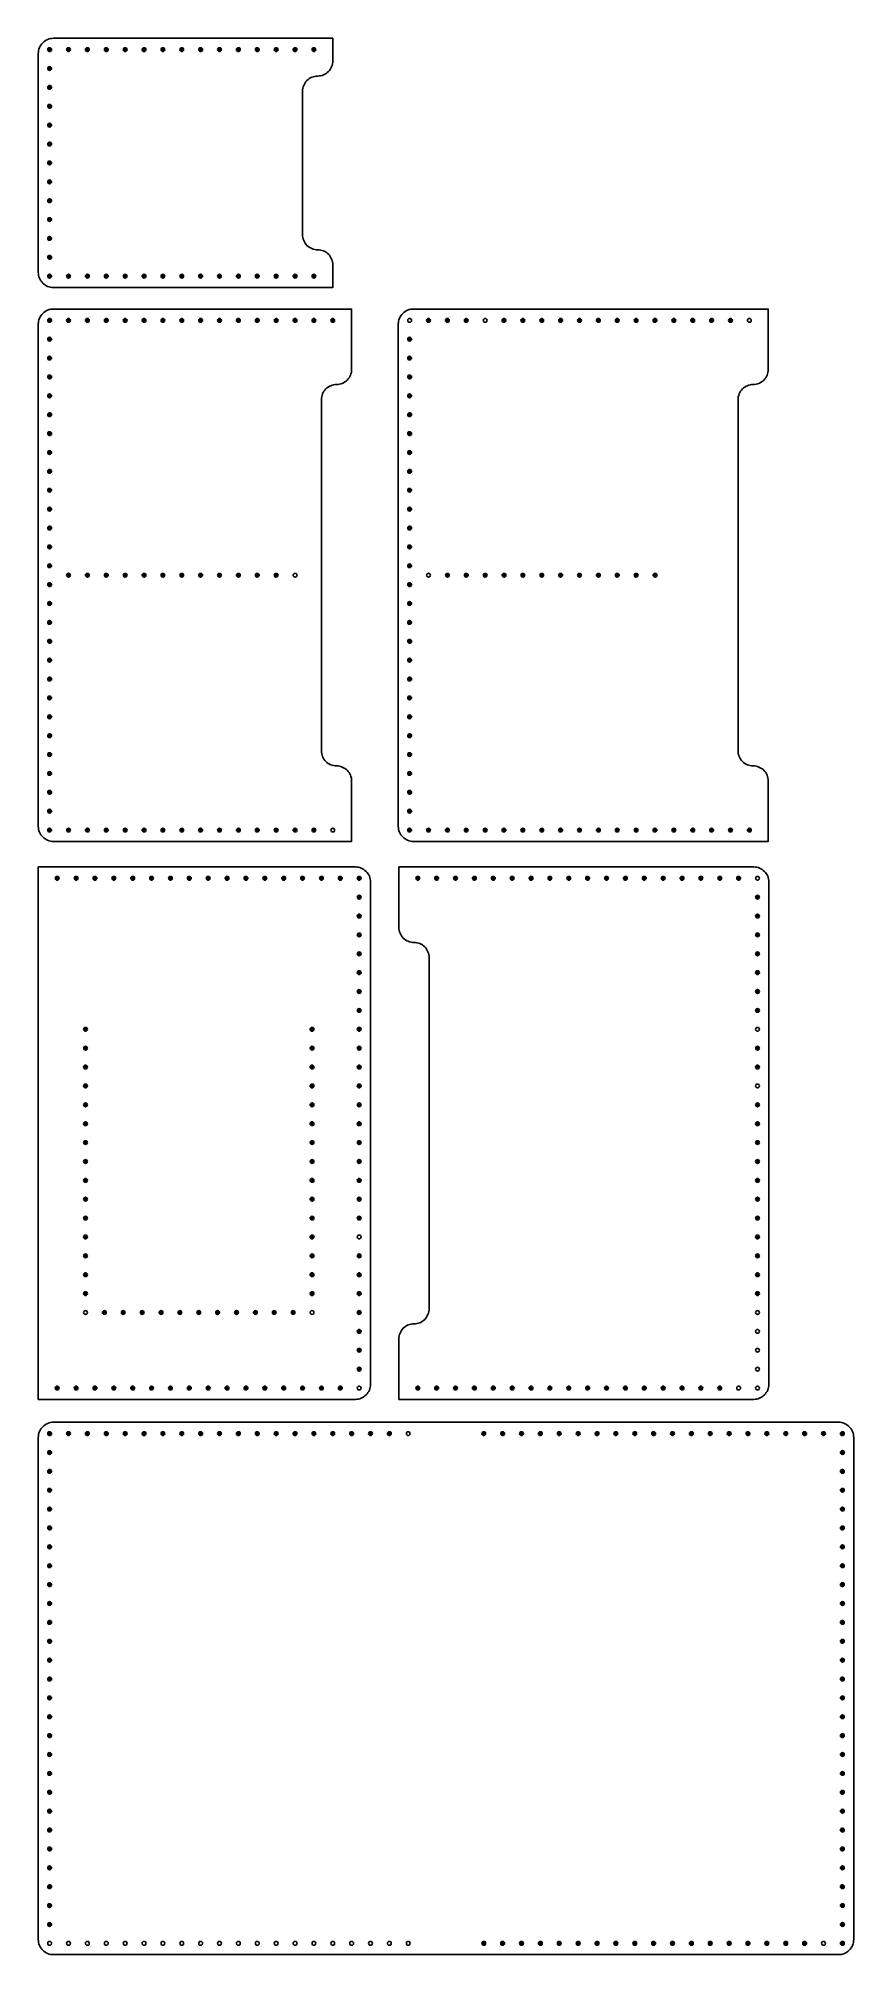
# Model space of a CAD drawing. Header units: millimetres. Extents: x -830 to -614, y 2434 to 2942.
import ezdxf

# ---------------------------------------------------------------- set-up
doc = ezdxf.new("R2010")
doc.units = ezdxf.units.MM

# ---------------------------------------------------------------- blocks, each defined once
blk = doc.blocks.new('*U31')
at = {"color": 3}
blk.add_circle((0, 0), 0.5, dxfattribs=at)
blk = doc.blocks.new('*U32')
at = {"color": 0, "linetype": 'ByBlock', "lineweight": -2, "transparency": 16777216, "rotation": 180}
for p in [(5410.69, 500.28), (5415.69, 500.28), (5420.69, 500.28), (5425.69, 500.28), (5430.69, 500.28), (5435.69, 500.28), (5440.69, 500.28), (5445.69, 500.28), (5450.69, 500.28), (5455.69, 500.28), (5460.69, 500.28), (5465.69, 500.28), (5470.69, 500.28), (5475.69, 500.28), (5480.69, 500.28), (5485.69, 500.28), (5490.69, 500.28), (5495.69, 500.28), (5500.69, 500.28), (5505.69, 500.28)]:
    blk.add_blockref('*U31', p, dxfattribs=at)
blk = doc.blocks.new('*U33')
at = {"color": 3}
blk.add_circle((0, 0), 0.5, dxfattribs=at)
blk = doc.blocks.new('*U34')
at = {"color": 0, "linetype": 'ByBlock', "lineweight": -2, "transparency": 16777216, "rotation": 180}
for p in [(5410.69, 500.28), (5415.69, 500.28), (5420.69, 500.28), (5425.69, 500.28), (5430.69, 500.28), (5435.69, 500.28), (5440.69, 500.28), (5445.69, 500.28), (5450.69, 500.28), (5455.69, 500.28), (5460.69, 500.28), (5465.69, 500.28), (5470.69, 500.28), (5475.69, 500.28), (5480.69, 500.28), (5485.69, 500.28), (5490.69, 500.28), (5495.69, 500.28), (5500.69, 500.28), (5505.69, 500.28)]:
    blk.add_blockref('*U33', p, dxfattribs=at)
blk = doc.blocks.new('*U51')
at = {"color": 3}
blk.add_circle((0, 0), 0.5, dxfattribs=at)
blk = doc.blocks.new('*U52')
at = {"color": 0, "linetype": 'ByBlock', "lineweight": -2, "transparency": 16777216, "rotation": 90}
for p in [(5464.72, 648.06), (5464.72, 643.06), (5464.72, 638.06), (5464.72, 633.06), (5464.72, 628.06), (5464.72, 623.06), (5464.72, 618.06), (5464.72, 613.06), (5464.72, 608.06), (5464.72, 603.06), (5464.72, 598.06), (5464.72, 593.06), (5464.72, 588.06), (5464.72, 583.06), (5464.72, 578.06), (5464.72, 573.06)]:
    blk.add_blockref('*U51', p, dxfattribs=at)
blk = doc.blocks.new('*U53')
at = {"color": 3}
blk.add_circle((0, 0), 0.5, dxfattribs=at)
blk = doc.blocks.new('*U54')
at = {"color": 0, "linetype": 'ByBlock', "lineweight": -2, "transparency": 16777216, "rotation": 90}
for p in [(5404.72, 648.06), (5404.72, 643.06), (5404.72, 638.06), (5404.72, 633.06), (5404.72, 628.06), (5404.72, 623.06), (5404.72, 618.06), (5404.72, 613.06), (5404.72, 608.06), (5404.72, 603.06), (5404.72, 598.06), (5404.72, 593.06), (5404.72, 588.06), (5404.72, 583.06), (5404.72, 578.06), (5404.72, 573.06)]:
    blk.add_blockref('*U53', p, dxfattribs=at)
blk = doc.blocks.new('*U59')
at = {"color": 3}
blk.add_circle((0, 0), 0.5, dxfattribs=at)
blk = doc.blocks.new('*U60')
at = {"color": 0, "linetype": 'ByBlock', "lineweight": -2, "transparency": 16777216, "rotation": 180}
for p in [(5406.08, 814.44), (5411.08, 814.44), (5416.08, 814.44), (5421.08, 814.44), (5426.08, 814.44), (5431.08, 814.44), (5436.08, 814.44), (5441.08, 814.44), (5446.08, 814.44), (5451.08, 814.44), (5456.08, 814.44), (5461.08, 814.44), (5466.08, 814.44)]:
    blk.add_blockref('*U59', p, dxfattribs=at)
blk = doc.blocks.new('*U67')
at = {"color": 3}
blk.add_circle((0, 0), 0.5, dxfattribs=at)
blk = doc.blocks.new('*U68')
at = {"color": 0, "linetype": 'ByBlock', "lineweight": -2, "transparency": 16777216, "rotation": 180}
for p in [(5406.08, 814.44), (5411.08, 814.44), (5416.08, 814.44), (5421.08, 814.44), (5426.08, 814.44), (5431.08, 814.44), (5436.08, 814.44), (5441.08, 814.44), (5446.08, 814.44), (5451.08, 814.44), (5456.08, 814.44), (5461.08, 814.44), (5466.08, 814.44)]:
    blk.add_blockref('*U67', p, dxfattribs=at)

msp = doc.modelspace()

# ---------------------------------------------------------------- hatches: boundary and pattern name
at = {"true_color": 0x939598}
h = msp.add_hatch(color=252, dxfattribs=at)
h.dxf.hatch_style = 1
h.paths.add_polyline_path([(-826.77, 2938.48, 1), (-826.77, 2939.48, 1)])
h = msp.add_hatch(color=252, dxfattribs=at)
h.dxf.hatch_style = 1
h.paths.add_polyline_path([(-821.77, 2938.48, 1), (-821.77, 2939.48, 1)])
h = msp.add_hatch(color=252, dxfattribs=at)
h.dxf.hatch_style = 1
h.paths.add_polyline_path([(-816.77, 2938.48, 1), (-816.77, 2939.48, 1)])
h = msp.add_hatch(color=252, dxfattribs=at)
h.dxf.hatch_style = 1
h.paths.add_polyline_path([(-811.77, 2938.48, 1), (-811.77, 2939.48, 1)])
h = msp.add_hatch(color=252, dxfattribs=at)
h.dxf.hatch_style = 1
h.paths.add_polyline_path([(-806.77, 2938.48, 1), (-806.77, 2939.48, 1)])
h = msp.add_hatch(color=252, dxfattribs=at)
h.dxf.hatch_style = 1
h.paths.add_polyline_path([(-801.77, 2938.48, 1), (-801.77, 2939.48, 1)])
h = msp.add_hatch(color=252, dxfattribs=at)
h.dxf.hatch_style = 1
h.paths.add_polyline_path([(-796.77, 2938.48, 1), (-796.77, 2939.48, 1)])
h = msp.add_hatch(color=252, dxfattribs=at)
h.dxf.hatch_style = 1
h.paths.add_polyline_path([(-791.77, 2938.48, 1), (-791.77, 2939.48, 1)])
h = msp.add_hatch(color=252, dxfattribs=at)
h.dxf.hatch_style = 1
h.paths.add_polyline_path([(-786.77, 2938.48, 1), (-786.77, 2939.48, 1)])
h = msp.add_hatch(color=252, dxfattribs=at)
h.dxf.hatch_style = 1
h.paths.add_polyline_path([(-781.77, 2938.48, 1), (-781.77, 2939.48, 1)])
h = msp.add_hatch(color=252, dxfattribs=at)
h.dxf.hatch_style = 1
h.paths.add_polyline_path([(-776.77, 2938.48, 1), (-776.77, 2939.48, 1)])
h = msp.add_hatch(color=252, dxfattribs=at)
h.dxf.hatch_style = 1
h.paths.add_polyline_path([(-771.77, 2938.48, 1), (-771.77, 2939.48, 1)])
h = msp.add_hatch(color=252, dxfattribs=at)
h.dxf.hatch_style = 1
h.paths.add_polyline_path([(-766.77, 2938.48, 1), (-766.77, 2939.48, 1)])
h = msp.add_hatch(color=252, dxfattribs=at)
h.dxf.hatch_style = 1
h.paths.add_polyline_path([(-761.77, 2938.48, 1), (-761.77, 2939.48, 1)])
h = msp.add_hatch(color=252, dxfattribs=at)
h.dxf.hatch_style = 1
h.paths.add_polyline_path([(-756.77, 2938.48, 1), (-756.77, 2939.48, 1)])
h = msp.add_hatch(color=252, dxfattribs=at)
h.dxf.hatch_style = 1
h.paths.add_polyline_path([(-826.77, 2933.48, 1), (-826.77, 2934.48, 1)])
h = msp.add_hatch(color=252, dxfattribs=at)
h.dxf.hatch_style = 1
h.paths.add_polyline_path([(-826.77, 2928.48, 1), (-826.77, 2929.48, 1)])
h = msp.add_hatch(color=252, dxfattribs=at)
h.dxf.hatch_style = 1
h.paths.add_polyline_path([(-826.77, 2923.48, 1), (-826.77, 2924.48, 1)])
h = msp.add_hatch(color=252, dxfattribs=at)
h.dxf.hatch_style = 1
h.paths.add_polyline_path([(-826.77, 2918.48, 1), (-826.77, 2919.48, 1)])
h = msp.add_hatch(color=252, dxfattribs=at)
h.dxf.hatch_style = 1
h.paths.add_polyline_path([(-826.77, 2913.48, 1), (-826.77, 2914.48, 1)])
h = msp.add_hatch(color=252, dxfattribs=at)
h.dxf.hatch_style = 1
h.paths.add_polyline_path([(-826.77, 2908.48, 1), (-826.77, 2909.48, 1)])
h = msp.add_hatch(color=252, dxfattribs=at)
h.dxf.hatch_style = 1
h.paths.add_polyline_path([(-826.77, 2903.48, 1), (-826.77, 2904.48, 1)])
h = msp.add_hatch(color=252, dxfattribs=at)
h.dxf.hatch_style = 1
h.paths.add_polyline_path([(-826.77, 2898.48, 1), (-826.77, 2899.48, 1)])
h = msp.add_hatch(color=252, dxfattribs=at)
h.dxf.hatch_style = 1
h.paths.add_polyline_path([(-826.77, 2893.48, 1), (-826.77, 2894.48, 1)])
h = msp.add_hatch(color=252, dxfattribs=at)
h.dxf.hatch_style = 1
h.paths.add_polyline_path([(-826.77, 2888.48, 1), (-826.77, 2889.48, 1)])
h = msp.add_hatch(color=252, dxfattribs=at)
h.dxf.hatch_style = 1
h.paths.add_polyline_path([(-826.77, 2883.48, 1), (-826.77, 2884.48, 1)])
h = msp.add_hatch(color=252, dxfattribs=at)
h.dxf.hatch_style = 1
h.paths.add_polyline_path([(-826.77, 2878.48, 1), (-826.77, 2879.48, 1)])
h = msp.add_hatch(color=252, dxfattribs=at)
h.dxf.hatch_style = 1
h.paths.add_polyline_path([(-821.77, 2878.48, 1), (-821.77, 2879.48, 1)])
h = msp.add_hatch(color=252, dxfattribs=at)
h.dxf.hatch_style = 1
h.paths.add_polyline_path([(-816.77, 2878.48, 1), (-816.77, 2879.48, 1)])
h = msp.add_hatch(color=252, dxfattribs=at)
h.dxf.hatch_style = 1
h.paths.add_polyline_path([(-811.77, 2878.48, 1), (-811.77, 2879.48, 1)])
h = msp.add_hatch(color=252, dxfattribs=at)
h.dxf.hatch_style = 1
h.paths.add_polyline_path([(-806.77, 2878.48, 1), (-806.77, 2879.48, 1)])
h = msp.add_hatch(color=252, dxfattribs=at)
h.dxf.hatch_style = 1
h.paths.add_polyline_path([(-801.77, 2878.48, 1), (-801.77, 2879.48, 1)])
h = msp.add_hatch(color=252, dxfattribs=at)
h.dxf.hatch_style = 1
h.paths.add_polyline_path([(-796.77, 2878.48, 1), (-796.77, 2879.48, 1)])
h = msp.add_hatch(color=252, dxfattribs=at)
h.dxf.hatch_style = 1
h.paths.add_polyline_path([(-791.77, 2878.48, 1), (-791.77, 2879.48, 1)])
h = msp.add_hatch(color=252, dxfattribs=at)
h.dxf.hatch_style = 1
h.paths.add_polyline_path([(-786.77, 2878.48, 1), (-786.77, 2879.48, 1)])
h = msp.add_hatch(color=252, dxfattribs=at)
h.dxf.hatch_style = 1
h.paths.add_polyline_path([(-781.77, 2878.48, 1), (-781.77, 2879.48, 1)])
h = msp.add_hatch(color=252, dxfattribs=at)
h.dxf.hatch_style = 1
h.paths.add_polyline_path([(-776.77, 2878.48, 1), (-776.77, 2879.48, 1)])
h = msp.add_hatch(color=252, dxfattribs=at)
h.dxf.hatch_style = 1
h.paths.add_polyline_path([(-771.77, 2878.48, 1), (-771.77, 2879.48, 1)])
h = msp.add_hatch(color=252, dxfattribs=at)
h.dxf.hatch_style = 1
h.paths.add_polyline_path([(-766.77, 2878.48, 1), (-766.77, 2879.48, 1)])
h = msp.add_hatch(color=252, dxfattribs=at)
h.dxf.hatch_style = 1
h.paths.add_polyline_path([(-761.77, 2878.48, 1), (-761.77, 2879.48, 1)])
h = msp.add_hatch(color=252, dxfattribs=at)
h.dxf.hatch_style = 1
h.paths.add_polyline_path([(-756.77, 2878.48, 1), (-756.77, 2879.48, 1)])
h = msp.add_hatch(color=252, dxfattribs=at)
h.dxf.hatch_style = 1
h.paths.add_polyline_path([(-826.27, 2867.29, 1), (-827.27, 2867.29, 1)])
h = msp.add_hatch(color=252, dxfattribs=at)
h.dxf.hatch_style = 1
h.paths.add_polyline_path([(-827.27, 2867.29, -1), (-826.27, 2867.29, -1)])
h = msp.add_hatch(color=252, dxfattribs=at)
h.dxf.hatch_style = 1
h.paths.add_polyline_path([(-821.27, 2867.29, 1), (-822.27, 2867.29, 1)])
h = msp.add_hatch(color=252, dxfattribs=at)
h.dxf.hatch_style = 1
h.paths.add_polyline_path([(-822.27, 2867.29, -1), (-821.27, 2867.29, -1)])
h = msp.add_hatch(color=252, dxfattribs=at)
h.dxf.hatch_style = 1
h.paths.add_polyline_path([(-816.27, 2867.29, 1), (-817.27, 2867.29, 1)])
h = msp.add_hatch(color=252, dxfattribs=at)
h.dxf.hatch_style = 1
h.paths.add_polyline_path([(-817.27, 2867.29, -1), (-816.27, 2867.29, -1)])
h = msp.add_hatch(color=252, dxfattribs=at)
h.dxf.hatch_style = 1
h.paths.add_polyline_path([(-811.27, 2867.29, 1), (-812.27, 2867.29, 1)])
h = msp.add_hatch(color=252, dxfattribs=at)
h.dxf.hatch_style = 1
h.paths.add_polyline_path([(-812.27, 2867.29, -1), (-811.27, 2867.29, -1)])
h = msp.add_hatch(color=252, dxfattribs=at)
h.dxf.hatch_style = 1
h.paths.add_polyline_path([(-806.27, 2867.29, 1), (-807.27, 2867.29, 1)])
h = msp.add_hatch(color=252, dxfattribs=at)
h.dxf.hatch_style = 1
h.paths.add_polyline_path([(-807.27, 2867.29, -1), (-806.27, 2867.29, -1)])
h = msp.add_hatch(color=252, dxfattribs=at)
h.dxf.hatch_style = 1
h.paths.add_polyline_path([(-801.27, 2867.29, 1), (-802.27, 2867.29, 1)])
h = msp.add_hatch(color=252, dxfattribs=at)
h.dxf.hatch_style = 1
h.paths.add_polyline_path([(-802.27, 2867.29, -1), (-801.27, 2867.29, -1)])
h = msp.add_hatch(color=252, dxfattribs=at)
h.dxf.hatch_style = 1
h.paths.add_polyline_path([(-796.27, 2867.29, 1), (-797.27, 2867.29, 1)])
h = msp.add_hatch(color=252, dxfattribs=at)
h.dxf.hatch_style = 1
h.paths.add_polyline_path([(-797.27, 2867.29, -1), (-796.27, 2867.29, -1)])
h = msp.add_hatch(color=252, dxfattribs=at)
h.dxf.hatch_style = 1
h.paths.add_polyline_path([(-791.27, 2867.29, 1), (-792.27, 2867.29, 1)])
h = msp.add_hatch(color=252, dxfattribs=at)
h.dxf.hatch_style = 1
h.paths.add_polyline_path([(-792.27, 2867.29, -1), (-791.27, 2867.29, -1)])
h = msp.add_hatch(color=252, dxfattribs=at)
h.dxf.hatch_style = 1
h.paths.add_polyline_path([(-786.27, 2867.29, 1), (-787.27, 2867.29, 1)])
h = msp.add_hatch(color=252, dxfattribs=at)
h.dxf.hatch_style = 1
h.paths.add_polyline_path([(-787.27, 2867.29, -1), (-786.27, 2867.29, -1)])
h = msp.add_hatch(color=252, dxfattribs=at)
h.dxf.hatch_style = 1
h.paths.add_polyline_path([(-781.27, 2867.29, 1), (-782.27, 2867.29, 1)])
h = msp.add_hatch(color=252, dxfattribs=at)
h.dxf.hatch_style = 1
h.paths.add_polyline_path([(-782.27, 2867.29, -1), (-781.27, 2867.29, -1)])
h = msp.add_hatch(color=252, dxfattribs=at)
h.dxf.hatch_style = 1
h.paths.add_polyline_path([(-776.27, 2867.29, 1), (-777.27, 2867.29, 1)])
h = msp.add_hatch(color=252, dxfattribs=at)
h.dxf.hatch_style = 1
h.paths.add_polyline_path([(-777.27, 2867.29, -1), (-776.27, 2867.29, -1)])
h = msp.add_hatch(color=252, dxfattribs=at)
h.dxf.hatch_style = 1
h.paths.add_polyline_path([(-771.27, 2867.29, 1), (-772.27, 2867.29, 1)])
h = msp.add_hatch(color=252, dxfattribs=at)
h.dxf.hatch_style = 1
h.paths.add_polyline_path([(-772.27, 2867.29, -1), (-771.27, 2867.29, -1)])
h = msp.add_hatch(color=252, dxfattribs=at)
h.dxf.hatch_style = 1
h.paths.add_polyline_path([(-766.27, 2867.29, 1), (-767.27, 2867.29, 1)])
h = msp.add_hatch(color=252, dxfattribs=at)
h.dxf.hatch_style = 1
h.paths.add_polyline_path([(-767.27, 2867.29, -1), (-766.27, 2867.29, -1)])
h = msp.add_hatch(color=252, dxfattribs=at)
h.dxf.hatch_style = 1
h.paths.add_polyline_path([(-761.27, 2867.29, 1), (-762.27, 2867.29, 1)])
h = msp.add_hatch(color=252, dxfattribs=at)
h.dxf.hatch_style = 1
h.paths.add_polyline_path([(-762.27, 2867.29, -1), (-761.27, 2867.29, -1)])
h = msp.add_hatch(color=252, dxfattribs=at)
h.dxf.hatch_style = 1
h.paths.add_polyline_path([(-756.27, 2867.29, 1), (-757.27, 2867.29, 1)])
h = msp.add_hatch(color=252, dxfattribs=at)
h.dxf.hatch_style = 1
h.paths.add_polyline_path([(-757.27, 2867.29, -1), (-756.27, 2867.29, -1)])
h = msp.add_hatch(color=252, dxfattribs=at)
h.dxf.hatch_style = 1
h.paths.add_polyline_path([(-752.27, 2867.29, -1), (-751.27, 2867.29, -1)])
h = msp.add_hatch(color=252, dxfattribs=at)
h.dxf.hatch_style = 1
h.paths.add_polyline_path([(-725.91, 2867.29, 1), (-726.91, 2867.29, 1)])
h = msp.add_hatch(color=252, dxfattribs=at)
h.dxf.hatch_style = 1
h.paths.add_polyline_path([(-726.91, 2867.29, -1), (-725.91, 2867.29, -1)])
h = msp.add_hatch(color=252, dxfattribs=at)
h.dxf.hatch_style = 1
h.paths.add_polyline_path([(-720.91, 2867.29, 1), (-721.91, 2867.29, 1)])
h = msp.add_hatch(color=252, dxfattribs=at)
h.dxf.hatch_style = 1
h.paths.add_polyline_path([(-721.91, 2867.29, -1), (-720.91, 2867.29, -1)])
h = msp.add_hatch(color=252, dxfattribs=at)
h.dxf.hatch_style = 1
h.paths.add_polyline_path([(-715.91, 2867.29, 1), (-716.91, 2867.29, 1)])
h = msp.add_hatch(color=252, dxfattribs=at)
h.dxf.hatch_style = 1
h.paths.add_polyline_path([(-716.91, 2867.29, -1), (-715.91, 2867.29, -1)])
h = msp.add_hatch(color=252, dxfattribs=at)
h.dxf.hatch_style = 1
h.paths.add_polyline_path([(-705.91, 2867.29, 1), (-706.91, 2867.29, 1)])
h = msp.add_hatch(color=252, dxfattribs=at)
h.dxf.hatch_style = 1
h.paths.add_polyline_path([(-706.91, 2867.29, -1), (-705.91, 2867.29, -1)])
h = msp.add_hatch(color=252, dxfattribs=at)
h.dxf.hatch_style = 1
h.paths.add_polyline_path([(-700.91, 2867.29, 1), (-701.91, 2867.29, 1)])
h = msp.add_hatch(color=252, dxfattribs=at)
h.dxf.hatch_style = 1
h.paths.add_polyline_path([(-701.91, 2867.29, -1), (-700.91, 2867.29, -1)])
h = msp.add_hatch(color=252, dxfattribs=at)
h.dxf.hatch_style = 1
h.paths.add_polyline_path([(-695.91, 2867.29, 1), (-696.91, 2867.29, 1)])
h = msp.add_hatch(color=252, dxfattribs=at)
h.dxf.hatch_style = 1
h.paths.add_polyline_path([(-696.91, 2867.29, -1), (-695.91, 2867.29, -1)])
h = msp.add_hatch(color=252, dxfattribs=at)
h.dxf.hatch_style = 1
h.paths.add_polyline_path([(-690.91, 2867.29, 1), (-691.91, 2867.29, 1)])
h = msp.add_hatch(color=252, dxfattribs=at)
h.dxf.hatch_style = 1
h.paths.add_polyline_path([(-691.91, 2867.29, -1), (-690.91, 2867.29, -1)])
h = msp.add_hatch(color=252, dxfattribs=at)
h.dxf.hatch_style = 1
h.paths.add_polyline_path([(-685.91, 2867.29, 1), (-686.91, 2867.29, 1)])
h = msp.add_hatch(color=252, dxfattribs=at)
h.dxf.hatch_style = 1
h.paths.add_polyline_path([(-686.91, 2867.29, -1), (-685.91, 2867.29, -1)])
h = msp.add_hatch(color=252, dxfattribs=at)
h.dxf.hatch_style = 1
h.paths.add_polyline_path([(-680.91, 2867.29, 1), (-681.91, 2867.29, 1)])
h = msp.add_hatch(color=252, dxfattribs=at)
h.dxf.hatch_style = 1
h.paths.add_polyline_path([(-681.91, 2867.29, -1), (-680.91, 2867.29, -1)])
h = msp.add_hatch(color=252, dxfattribs=at)
h.dxf.hatch_style = 1
h.paths.add_polyline_path([(-675.91, 2867.29, 1), (-676.91, 2867.29, 1)])
h = msp.add_hatch(color=252, dxfattribs=at)
h.dxf.hatch_style = 1
h.paths.add_polyline_path([(-676.91, 2867.29, -1), (-675.91, 2867.29, -1)])
h = msp.add_hatch(color=252, dxfattribs=at)
h.dxf.hatch_style = 1
h.paths.add_polyline_path([(-670.91, 2867.29, 1), (-671.91, 2867.29, 1)])
h = msp.add_hatch(color=252, dxfattribs=at)
h.dxf.hatch_style = 1
h.paths.add_polyline_path([(-671.91, 2867.29, -1), (-670.91, 2867.29, -1)])
h = msp.add_hatch(color=252, dxfattribs=at)
h.dxf.hatch_style = 1
h.paths.add_polyline_path([(-665.91, 2867.29, 1), (-666.91, 2867.29, 1)])
h = msp.add_hatch(color=252, dxfattribs=at)
h.dxf.hatch_style = 1
h.paths.add_polyline_path([(-666.91, 2867.29, -1), (-665.91, 2867.29, -1)])
h = msp.add_hatch(color=252, dxfattribs=at)
h.dxf.hatch_style = 1
h.paths.add_polyline_path([(-660.91, 2867.29, 1), (-661.91, 2867.29, 1)])
h = msp.add_hatch(color=252, dxfattribs=at)
h.dxf.hatch_style = 1
h.paths.add_polyline_path([(-661.91, 2867.29, -1), (-660.91, 2867.29, -1)])
h = msp.add_hatch(color=252, dxfattribs=at)
h.dxf.hatch_style = 1
h.paths.add_polyline_path([(-655.91, 2867.29, 1), (-656.91, 2867.29, 1)])
h = msp.add_hatch(color=252, dxfattribs=at)
h.dxf.hatch_style = 1
h.paths.add_polyline_path([(-656.91, 2867.29, -1), (-655.91, 2867.29, -1)])
h = msp.add_hatch(color=252, dxfattribs=at)
h.dxf.hatch_style = 1
h.paths.add_polyline_path([(-650.91, 2867.29, 1), (-651.91, 2867.29, 1)])
h = msp.add_hatch(color=252, dxfattribs=at)
h.dxf.hatch_style = 1
h.paths.add_polyline_path([(-651.91, 2867.29, -1), (-650.91, 2867.29, -1)])
h = msp.add_hatch(color=252, dxfattribs=at)
h.dxf.hatch_style = 1
h.paths.add_polyline_path([(-645.91, 2867.29, 1), (-646.91, 2867.29, 1)])
h = msp.add_hatch(color=252, dxfattribs=at)
h.dxf.hatch_style = 1
h.paths.add_polyline_path([(-646.91, 2867.29, -1), (-645.91, 2867.29, -1)])
h = msp.add_hatch(color=252, dxfattribs=at)
h.dxf.hatch_style = 1
h.paths.add_polyline_path([(-826.27, 2862.29, 1), (-827.27, 2862.29, 1)])
h = msp.add_hatch(color=252, dxfattribs=at)
h.dxf.hatch_style = 1
h.paths.add_polyline_path([(-827.27, 2862.29, -1), (-826.27, 2862.29, -1)])
h = msp.add_hatch(color=252, dxfattribs=at)
h.dxf.hatch_style = 1
h.paths.add_polyline_path([(-730.91, 2862.29, 1), (-731.91, 2862.29, 1)])
h = msp.add_hatch(color=252, dxfattribs=at)
h.dxf.hatch_style = 1
h.paths.add_polyline_path([(-731.91, 2862.29, -1), (-730.91, 2862.29, -1)])
h = msp.add_hatch(color=252, dxfattribs=at)
h.dxf.hatch_style = 1
h.paths.add_polyline_path([(-826.27, 2857.29, 1), (-827.27, 2857.29, 1)])
h = msp.add_hatch(color=252, dxfattribs=at)
h.dxf.hatch_style = 1
h.paths.add_polyline_path([(-827.27, 2857.29, -1), (-826.27, 2857.29, -1)])
h = msp.add_hatch(color=252, dxfattribs=at)
h.dxf.hatch_style = 1
h.paths.add_polyline_path([(-730.91, 2857.29, 1), (-731.91, 2857.29, 1)])
h = msp.add_hatch(color=252, dxfattribs=at)
h.dxf.hatch_style = 1
h.paths.add_polyline_path([(-731.91, 2857.29, -1), (-730.91, 2857.29, -1)])
h = msp.add_hatch(color=252, dxfattribs=at)
h.dxf.hatch_style = 1
h.paths.add_polyline_path([(-826.27, 2852.29, 1), (-827.27, 2852.29, 1)])
h = msp.add_hatch(color=252, dxfattribs=at)
h.dxf.hatch_style = 1
h.paths.add_polyline_path([(-827.27, 2852.29, -1), (-826.27, 2852.29, -1)])
h = msp.add_hatch(color=252, dxfattribs=at)
h.dxf.hatch_style = 1
h.paths.add_polyline_path([(-730.91, 2852.29, 1), (-731.91, 2852.29, 1)])
h = msp.add_hatch(color=252, dxfattribs=at)
h.dxf.hatch_style = 1
h.paths.add_polyline_path([(-731.91, 2852.29, -1), (-730.91, 2852.29, -1)])
h = msp.add_hatch(color=252, dxfattribs=at)
h.dxf.hatch_style = 1
h.paths.add_polyline_path([(-826.27, 2847.29, 1), (-827.27, 2847.29, 1)])
h = msp.add_hatch(color=252, dxfattribs=at)
h.dxf.hatch_style = 1
h.paths.add_polyline_path([(-827.27, 2847.29, -1), (-826.27, 2847.29, -1)])
h = msp.add_hatch(color=252, dxfattribs=at)
h.dxf.hatch_style = 1
h.paths.add_polyline_path([(-730.91, 2847.29, 1), (-731.91, 2847.29, 1)])
h = msp.add_hatch(color=252, dxfattribs=at)
h.dxf.hatch_style = 1
h.paths.add_polyline_path([(-731.91, 2847.29, -1), (-730.91, 2847.29, -1)])
h = msp.add_hatch(color=252, dxfattribs=at)
h.dxf.hatch_style = 1
h.paths.add_polyline_path([(-826.27, 2842.29, 1), (-827.27, 2842.29, 1)])
h = msp.add_hatch(color=252, dxfattribs=at)
h.dxf.hatch_style = 1
h.paths.add_polyline_path([(-827.27, 2842.29, -1), (-826.27, 2842.29, -1)])
h = msp.add_hatch(color=252, dxfattribs=at)
h.dxf.hatch_style = 1
h.paths.add_polyline_path([(-730.91, 2842.29, 1), (-731.91, 2842.29, 1)])
h = msp.add_hatch(color=252, dxfattribs=at)
h.dxf.hatch_style = 1
h.paths.add_polyline_path([(-731.91, 2842.29, -1), (-730.91, 2842.29, -1)])
h = msp.add_hatch(color=252, dxfattribs=at)
h.dxf.hatch_style = 1
h.paths.add_polyline_path([(-826.27, 2837.29, 1), (-827.27, 2837.29, 1)])
h = msp.add_hatch(color=252, dxfattribs=at)
h.dxf.hatch_style = 1
h.paths.add_polyline_path([(-827.27, 2837.29, -1), (-826.27, 2837.29, -1)])
h = msp.add_hatch(color=252, dxfattribs=at)
h.dxf.hatch_style = 1
h.paths.add_polyline_path([(-730.91, 2837.29, 1), (-731.91, 2837.29, 1)])
h = msp.add_hatch(color=252, dxfattribs=at)
h.dxf.hatch_style = 1
h.paths.add_polyline_path([(-731.91, 2837.29, -1), (-730.91, 2837.29, -1)])
h = msp.add_hatch(color=252, dxfattribs=at)
h.dxf.hatch_style = 1
h.paths.add_polyline_path([(-826.27, 2832.29, 1), (-827.27, 2832.29, 1)])
h = msp.add_hatch(color=252, dxfattribs=at)
h.dxf.hatch_style = 1
h.paths.add_polyline_path([(-827.27, 2832.29, -1), (-826.27, 2832.29, -1)])
h = msp.add_hatch(color=252, dxfattribs=at)
h.dxf.hatch_style = 1
h.paths.add_polyline_path([(-730.91, 2832.29, 1), (-731.91, 2832.29, 1)])
h = msp.add_hatch(color=252, dxfattribs=at)
h.dxf.hatch_style = 1
h.paths.add_polyline_path([(-731.91, 2832.29, -1), (-730.91, 2832.29, -1)])
h = msp.add_hatch(color=252, dxfattribs=at)
h.dxf.hatch_style = 1
h.paths.add_polyline_path([(-826.27, 2827.29, 1), (-827.27, 2827.29, 1)])
h = msp.add_hatch(color=252, dxfattribs=at)
h.dxf.hatch_style = 1
h.paths.add_polyline_path([(-827.27, 2827.29, -1), (-826.27, 2827.29, -1)])
h = msp.add_hatch(color=252, dxfattribs=at)
h.dxf.hatch_style = 1
h.paths.add_polyline_path([(-730.91, 2827.29, 1), (-731.91, 2827.29, 1)])
h = msp.add_hatch(color=252, dxfattribs=at)
h.dxf.hatch_style = 1
h.paths.add_polyline_path([(-731.91, 2827.29, -1), (-730.91, 2827.29, -1)])
h = msp.add_hatch(color=252, dxfattribs=at)
h.dxf.hatch_style = 1
h.paths.add_polyline_path([(-826.27, 2822.29, 1), (-827.27, 2822.29, 1)])
h = msp.add_hatch(color=252, dxfattribs=at)
h.dxf.hatch_style = 1
h.paths.add_polyline_path([(-827.27, 2822.29, -1), (-826.27, 2822.29, -1)])
h = msp.add_hatch(color=252, dxfattribs=at)
h.dxf.hatch_style = 1
h.paths.add_polyline_path([(-730.91, 2822.29, 1), (-731.91, 2822.29, 1)])
h = msp.add_hatch(color=252, dxfattribs=at)
h.dxf.hatch_style = 1
h.paths.add_polyline_path([(-731.91, 2822.29, -1), (-730.91, 2822.29, -1)])
h = msp.add_hatch(color=252, dxfattribs=at)
h.dxf.hatch_style = 1
h.paths.add_polyline_path([(-826.27, 2817.29, 1), (-827.27, 2817.29, 1)])
h = msp.add_hatch(color=252, dxfattribs=at)
h.dxf.hatch_style = 1
h.paths.add_polyline_path([(-827.27, 2817.29, -1), (-826.27, 2817.29, -1)])
h = msp.add_hatch(color=252, dxfattribs=at)
h.dxf.hatch_style = 1
h.paths.add_polyline_path([(-730.91, 2817.29, 1), (-731.91, 2817.29, 1)])
h = msp.add_hatch(color=252, dxfattribs=at)
h.dxf.hatch_style = 1
h.paths.add_polyline_path([(-731.91, 2817.29, -1), (-730.91, 2817.29, -1)])
h = msp.add_hatch(color=252, dxfattribs=at)
h.dxf.hatch_style = 1
h.paths.add_polyline_path([(-826.27, 2812.29, 1), (-827.27, 2812.29, 1)])
h = msp.add_hatch(color=252, dxfattribs=at)
h.dxf.hatch_style = 1
h.paths.add_polyline_path([(-827.27, 2812.29, -1), (-826.27, 2812.29, -1)])
h = msp.add_hatch(color=252, dxfattribs=at)
h.dxf.hatch_style = 1
h.paths.add_polyline_path([(-730.91, 2812.29, 1), (-731.91, 2812.29, 1)])
h = msp.add_hatch(color=252, dxfattribs=at)
h.dxf.hatch_style = 1
h.paths.add_polyline_path([(-731.91, 2812.29, -1), (-730.91, 2812.29, -1)])
h = msp.add_hatch(color=252, dxfattribs=at)
h.dxf.hatch_style = 1
h.paths.add_polyline_path([(-826.27, 2807.29, 1), (-827.27, 2807.29, 1)])
h = msp.add_hatch(color=252, dxfattribs=at)
h.dxf.hatch_style = 1
h.paths.add_polyline_path([(-827.27, 2807.29, -1), (-826.27, 2807.29, -1)])
h = msp.add_hatch(color=252, dxfattribs=at)
h.dxf.hatch_style = 1
h.paths.add_polyline_path([(-730.91, 2807.29, 1), (-731.91, 2807.29, 1)])
h = msp.add_hatch(color=252, dxfattribs=at)
h.dxf.hatch_style = 1
h.paths.add_polyline_path([(-731.91, 2807.29, -1), (-730.91, 2807.29, -1)])
h = msp.add_hatch(color=252, dxfattribs=at)
h.dxf.hatch_style = 1
h.paths.add_polyline_path([(-826.27, 2802.29, 1), (-827.27, 2802.29, 1)])
h = msp.add_hatch(color=252, dxfattribs=at)
h.dxf.hatch_style = 1
h.paths.add_polyline_path([(-827.27, 2802.29, -1), (-826.27, 2802.29, -1)])
h = msp.add_hatch(color=252, dxfattribs=at)
h.dxf.hatch_style = 1
h.paths.add_polyline_path([(-730.91, 2802.29, 1), (-731.91, 2802.29, 1)])
h = msp.add_hatch(color=252, dxfattribs=at)
h.dxf.hatch_style = 1
h.paths.add_polyline_path([(-731.91, 2802.29, -1), (-730.91, 2802.29, -1)])
h = msp.add_hatch(color=252, dxfattribs=at)
h.dxf.hatch_style = 1
h.paths.add_polyline_path([(-826.27, 2797.29, 1), (-827.27, 2797.29, 1)])
h = msp.add_hatch(color=252, dxfattribs=at)
h.dxf.hatch_style = 1
h.paths.add_polyline_path([(-827.27, 2797.29, -1), (-826.27, 2797.29, -1)])
h = msp.add_hatch(color=252, dxfattribs=at)
h.dxf.hatch_style = 1
h.paths.add_polyline_path([(-821.27, 2799.79, 1), (-822.27, 2799.79, 1)])
h = msp.add_hatch(color=252, dxfattribs=at)
h.dxf.hatch_style = 1
h.paths.add_polyline_path([(-816.27, 2799.79, 1), (-817.27, 2799.79, 1)])
h = msp.add_hatch(color=252, dxfattribs=at)
h.dxf.hatch_style = 1
h.paths.add_polyline_path([(-811.27, 2799.79, 1), (-812.27, 2799.79, 1)])
h = msp.add_hatch(color=252, dxfattribs=at)
h.dxf.hatch_style = 1
h.paths.add_polyline_path([(-806.27, 2799.79, 1), (-807.27, 2799.79, 1)])
h = msp.add_hatch(color=252, dxfattribs=at)
h.dxf.hatch_style = 1
h.paths.add_polyline_path([(-801.27, 2799.79, 1), (-802.27, 2799.79, 1)])
h = msp.add_hatch(color=252, dxfattribs=at)
h.dxf.hatch_style = 1
h.paths.add_polyline_path([(-796.27, 2799.79, 1), (-797.27, 2799.79, 1)])
h = msp.add_hatch(color=252, dxfattribs=at)
h.dxf.hatch_style = 1
h.paths.add_polyline_path([(-791.27, 2799.79, 1), (-792.27, 2799.79, 1)])
h = msp.add_hatch(color=252, dxfattribs=at)
h.dxf.hatch_style = 1
h.paths.add_polyline_path([(-786.27, 2799.79, 1), (-787.27, 2799.79, 1)])
h = msp.add_hatch(color=252, dxfattribs=at)
h.dxf.hatch_style = 1
h.paths.add_polyline_path([(-781.27, 2799.79, 1), (-782.27, 2799.79, 1)])
h = msp.add_hatch(color=252, dxfattribs=at)
h.dxf.hatch_style = 1
h.paths.add_polyline_path([(-776.27, 2799.79, 1), (-777.27, 2799.79, 1)])
h = msp.add_hatch(color=252, dxfattribs=at)
h.dxf.hatch_style = 1
h.paths.add_polyline_path([(-771.27, 2799.79, 1), (-772.27, 2799.79, 1)])
h = msp.add_hatch(color=252, dxfattribs=at)
h.dxf.hatch_style = 1
h.paths.add_polyline_path([(-766.27, 2799.79, 1), (-767.27, 2799.79, 1)])
h = msp.add_hatch(color=252, dxfattribs=at)
h.dxf.hatch_style = 1
h.paths.add_polyline_path([(-730.91, 2797.29, 1), (-731.91, 2797.29, 1)])
h = msp.add_hatch(color=252, dxfattribs=at)
h.dxf.hatch_style = 1
h.paths.add_polyline_path([(-731.91, 2797.29, -1), (-730.91, 2797.29, -1)])
h = msp.add_hatch(color=252, dxfattribs=at)
h.dxf.hatch_style = 1
h.paths.add_polyline_path([(-720.91, 2799.79, 1), (-721.91, 2799.79, 1)])
h = msp.add_hatch(color=252, dxfattribs=at)
h.dxf.hatch_style = 1
h.paths.add_polyline_path([(-715.91, 2799.79, 1), (-716.91, 2799.79, 1)])
h = msp.add_hatch(color=252, dxfattribs=at)
h.dxf.hatch_style = 1
h.paths.add_polyline_path([(-710.91, 2799.79, 1), (-711.91, 2799.79, 1)])
h = msp.add_hatch(color=252, dxfattribs=at)
h.dxf.hatch_style = 1
h.paths.add_polyline_path([(-705.91, 2799.79, 1), (-706.91, 2799.79, 1)])
h = msp.add_hatch(color=252, dxfattribs=at)
h.dxf.hatch_style = 1
h.paths.add_polyline_path([(-700.91, 2799.79, 1), (-701.91, 2799.79, 1)])
h = msp.add_hatch(color=252, dxfattribs=at)
h.dxf.hatch_style = 1
h.paths.add_polyline_path([(-695.91, 2799.79, 1), (-696.91, 2799.79, 1)])
h = msp.add_hatch(color=252, dxfattribs=at)
h.dxf.hatch_style = 1
h.paths.add_polyline_path([(-690.91, 2799.79, 1), (-691.91, 2799.79, 1)])
h = msp.add_hatch(color=252, dxfattribs=at)
h.dxf.hatch_style = 1
h.paths.add_polyline_path([(-685.91, 2799.79, 1), (-686.91, 2799.79, 1)])
h = msp.add_hatch(color=252, dxfattribs=at)
h.dxf.hatch_style = 1
h.paths.add_polyline_path([(-680.91, 2799.79, 1), (-681.91, 2799.79, 1)])
h = msp.add_hatch(color=252, dxfattribs=at)
h.dxf.hatch_style = 1
h.paths.add_polyline_path([(-675.91, 2799.79, 1), (-676.91, 2799.79, 1)])
h = msp.add_hatch(color=252, dxfattribs=at)
h.dxf.hatch_style = 1
h.paths.add_polyline_path([(-670.91, 2799.79, 1), (-671.91, 2799.79, 1)])
h = msp.add_hatch(color=252, dxfattribs=at)
h.dxf.hatch_style = 1
h.paths.add_polyline_path([(-665.91, 2799.79, 1), (-666.91, 2799.79, 1)])
h = msp.add_hatch(color=252, dxfattribs=at)
h.dxf.hatch_style = 1
h.paths.add_polyline_path([(-826.27, 2792.29, 1), (-827.27, 2792.29, 1)])
h = msp.add_hatch(color=252, dxfattribs=at)
h.dxf.hatch_style = 1
h.paths.add_polyline_path([(-827.27, 2792.29, -1), (-826.27, 2792.29, -1)])
h = msp.add_hatch(color=252, dxfattribs=at)
h.dxf.hatch_style = 1
h.paths.add_polyline_path([(-730.91, 2792.29, 1), (-731.91, 2792.29, 1)])
h = msp.add_hatch(color=252, dxfattribs=at)
h.dxf.hatch_style = 1
h.paths.add_polyline_path([(-731.91, 2792.29, -1), (-730.91, 2792.29, -1)])
h = msp.add_hatch(color=252, dxfattribs=at)
h.dxf.hatch_style = 1
h.paths.add_polyline_path([(-826.27, 2787.29, 1), (-827.27, 2787.29, 1)])
h = msp.add_hatch(color=252, dxfattribs=at)
h.dxf.hatch_style = 1
h.paths.add_polyline_path([(-827.27, 2787.29, -1), (-826.27, 2787.29, -1)])
h = msp.add_hatch(color=252, dxfattribs=at)
h.dxf.hatch_style = 1
h.paths.add_polyline_path([(-730.91, 2787.29, 1), (-731.91, 2787.29, 1)])
h = msp.add_hatch(color=252, dxfattribs=at)
h.dxf.hatch_style = 1
h.paths.add_polyline_path([(-731.91, 2787.29, -1), (-730.91, 2787.29, -1)])
h = msp.add_hatch(color=252, dxfattribs=at)
h.dxf.hatch_style = 1
h.paths.add_polyline_path([(-826.27, 2782.29, 1), (-827.27, 2782.29, 1)])
h = msp.add_hatch(color=252, dxfattribs=at)
h.dxf.hatch_style = 1
h.paths.add_polyline_path([(-827.27, 2782.29, -1), (-826.27, 2782.29, -1)])
h = msp.add_hatch(color=252, dxfattribs=at)
h.dxf.hatch_style = 1
h.paths.add_polyline_path([(-730.91, 2782.29, 1), (-731.91, 2782.29, 1)])
h = msp.add_hatch(color=252, dxfattribs=at)
h.dxf.hatch_style = 1
h.paths.add_polyline_path([(-731.91, 2782.29, -1), (-730.91, 2782.29, -1)])
h = msp.add_hatch(color=252, dxfattribs=at)
h.dxf.hatch_style = 1
h.paths.add_polyline_path([(-826.27, 2777.29, 1), (-827.27, 2777.29, 1)])
h = msp.add_hatch(color=252, dxfattribs=at)
h.dxf.hatch_style = 1
h.paths.add_polyline_path([(-827.27, 2777.29, -1), (-826.27, 2777.29, -1)])
h = msp.add_hatch(color=252, dxfattribs=at)
h.dxf.hatch_style = 1
h.paths.add_polyline_path([(-730.91, 2777.29, 1), (-731.91, 2777.29, 1)])
h = msp.add_hatch(color=252, dxfattribs=at)
h.dxf.hatch_style = 1
h.paths.add_polyline_path([(-731.91, 2777.29, -1), (-730.91, 2777.29, -1)])
h = msp.add_hatch(color=252, dxfattribs=at)
h.dxf.hatch_style = 1
h.paths.add_polyline_path([(-826.27, 2772.29, 1), (-827.27, 2772.29, 1)])
h = msp.add_hatch(color=252, dxfattribs=at)
h.dxf.hatch_style = 1
h.paths.add_polyline_path([(-827.27, 2772.29, -1), (-826.27, 2772.29, -1)])
h = msp.add_hatch(color=252, dxfattribs=at)
h.dxf.hatch_style = 1
h.paths.add_polyline_path([(-730.91, 2772.29, 1), (-731.91, 2772.29, 1)])
h = msp.add_hatch(color=252, dxfattribs=at)
h.dxf.hatch_style = 1
h.paths.add_polyline_path([(-731.91, 2772.29, -1), (-730.91, 2772.29, -1)])
h = msp.add_hatch(color=252, dxfattribs=at)
h.dxf.hatch_style = 1
h.paths.add_polyline_path([(-826.27, 2767.29, 1), (-827.27, 2767.29, 1)])
h = msp.add_hatch(color=252, dxfattribs=at)
h.dxf.hatch_style = 1
h.paths.add_polyline_path([(-827.27, 2767.29, -1), (-826.27, 2767.29, -1)])
h = msp.add_hatch(color=252, dxfattribs=at)
h.dxf.hatch_style = 1
h.paths.add_polyline_path([(-730.91, 2767.29, 1), (-731.91, 2767.29, 1)])
h = msp.add_hatch(color=252, dxfattribs=at)
h.dxf.hatch_style = 1
h.paths.add_polyline_path([(-731.91, 2767.29, -1), (-730.91, 2767.29, -1)])
h = msp.add_hatch(color=252, dxfattribs=at)
h.dxf.hatch_style = 1
h.paths.add_polyline_path([(-826.27, 2762.29, 1), (-827.27, 2762.29, 1)])
h = msp.add_hatch(color=252, dxfattribs=at)
h.dxf.hatch_style = 1
h.paths.add_polyline_path([(-827.27, 2762.29, -1), (-826.27, 2762.29, -1)])
h = msp.add_hatch(color=252, dxfattribs=at)
h.dxf.hatch_style = 1
h.paths.add_polyline_path([(-730.91, 2762.29, 1), (-731.91, 2762.29, 1)])
h = msp.add_hatch(color=252, dxfattribs=at)
h.dxf.hatch_style = 1
h.paths.add_polyline_path([(-731.91, 2762.29, -1), (-730.91, 2762.29, -1)])
h = msp.add_hatch(color=252, dxfattribs=at)
h.dxf.hatch_style = 1
h.paths.add_polyline_path([(-826.27, 2757.29, 1), (-827.27, 2757.29, 1)])
h = msp.add_hatch(color=252, dxfattribs=at)
h.dxf.hatch_style = 1
h.paths.add_polyline_path([(-827.27, 2757.29, -1), (-826.27, 2757.29, -1)])
h = msp.add_hatch(color=252, dxfattribs=at)
h.dxf.hatch_style = 1
h.paths.add_polyline_path([(-730.91, 2757.29, 1), (-731.91, 2757.29, 1)])
h = msp.add_hatch(color=252, dxfattribs=at)
h.dxf.hatch_style = 1
h.paths.add_polyline_path([(-731.91, 2757.29, -1), (-730.91, 2757.29, -1)])
h = msp.add_hatch(color=252, dxfattribs=at)
h.dxf.hatch_style = 1
h.paths.add_polyline_path([(-826.27, 2752.29, 1), (-827.27, 2752.29, 1)])
h = msp.add_hatch(color=252, dxfattribs=at)
h.dxf.hatch_style = 1
h.paths.add_polyline_path([(-827.27, 2752.29, -1), (-826.27, 2752.29, -1)])
h = msp.add_hatch(color=252, dxfattribs=at)
h.dxf.hatch_style = 1
h.paths.add_polyline_path([(-730.91, 2752.29, 1), (-731.91, 2752.29, 1)])
h = msp.add_hatch(color=252, dxfattribs=at)
h.dxf.hatch_style = 1
h.paths.add_polyline_path([(-731.91, 2752.29, -1), (-730.91, 2752.29, -1)])
h = msp.add_hatch(color=252, dxfattribs=at)
h.dxf.hatch_style = 1
h.paths.add_polyline_path([(-826.27, 2747.29, 1), (-827.27, 2747.29, 1)])
h = msp.add_hatch(color=252, dxfattribs=at)
h.dxf.hatch_style = 1
h.paths.add_polyline_path([(-827.27, 2747.29, -1), (-826.27, 2747.29, -1)])
h = msp.add_hatch(color=252, dxfattribs=at)
h.dxf.hatch_style = 1
h.paths.add_polyline_path([(-730.91, 2747.29, 1), (-731.91, 2747.29, 1)])
h = msp.add_hatch(color=252, dxfattribs=at)
h.dxf.hatch_style = 1
h.paths.add_polyline_path([(-731.91, 2747.29, -1), (-730.91, 2747.29, -1)])
h = msp.add_hatch(color=252, dxfattribs=at)
h.dxf.hatch_style = 1
h.paths.add_polyline_path([(-826.27, 2742.29, 1), (-827.27, 2742.29, 1)])
h = msp.add_hatch(color=252, dxfattribs=at)
h.dxf.hatch_style = 1
h.paths.add_polyline_path([(-827.27, 2742.29, -1), (-826.27, 2742.29, -1)])
h = msp.add_hatch(color=252, dxfattribs=at)
h.dxf.hatch_style = 1
h.paths.add_polyline_path([(-730.91, 2742.29, 1), (-731.91, 2742.29, 1)])
h = msp.add_hatch(color=252, dxfattribs=at)
h.dxf.hatch_style = 1
h.paths.add_polyline_path([(-731.91, 2742.29, -1), (-730.91, 2742.29, -1)])
h = msp.add_hatch(color=252, dxfattribs=at)
h.dxf.hatch_style = 1
h.paths.add_polyline_path([(-826.27, 2737.29, 1), (-827.27, 2737.29, 1)])
h = msp.add_hatch(color=252, dxfattribs=at)
h.dxf.hatch_style = 1
h.paths.add_polyline_path([(-827.27, 2737.29, -1), (-826.27, 2737.29, -1)])
h = msp.add_hatch(color=252, dxfattribs=at)
h.dxf.hatch_style = 1
h.paths.add_polyline_path([(-730.91, 2737.29, 1), (-731.91, 2737.29, 1)])
h = msp.add_hatch(color=252, dxfattribs=at)
h.dxf.hatch_style = 1
h.paths.add_polyline_path([(-731.91, 2737.29, -1), (-730.91, 2737.29, -1)])
h = msp.add_hatch(color=252, dxfattribs=at)
h.dxf.hatch_style = 1
h.paths.add_polyline_path([(-826.27, 2732.29, 1), (-827.27, 2732.29, 1)])
h = msp.add_hatch(color=252, dxfattribs=at)
h.dxf.hatch_style = 1
h.paths.add_polyline_path([(-821.27, 2732.29, 1), (-822.27, 2732.29, 1)])
h = msp.add_hatch(color=252, dxfattribs=at)
h.dxf.hatch_style = 1
h.paths.add_polyline_path([(-816.27, 2732.29, 1), (-817.27, 2732.29, 1)])
h = msp.add_hatch(color=252, dxfattribs=at)
h.dxf.hatch_style = 1
h.paths.add_polyline_path([(-811.27, 2732.29, 1), (-812.27, 2732.29, 1)])
h = msp.add_hatch(color=252, dxfattribs=at)
h.dxf.hatch_style = 1
h.paths.add_polyline_path([(-806.27, 2732.29, 1), (-807.27, 2732.29, 1)])
h = msp.add_hatch(color=252, dxfattribs=at)
h.dxf.hatch_style = 1
h.paths.add_polyline_path([(-801.27, 2732.29, 1), (-802.27, 2732.29, 1)])
h = msp.add_hatch(color=252, dxfattribs=at)
h.dxf.hatch_style = 1
h.paths.add_polyline_path([(-796.27, 2732.29, 1), (-797.27, 2732.29, 1)])
h = msp.add_hatch(color=252, dxfattribs=at)
h.dxf.hatch_style = 1
h.paths.add_polyline_path([(-791.27, 2732.29, 1), (-792.27, 2732.29, 1)])
h = msp.add_hatch(color=252, dxfattribs=at)
h.dxf.hatch_style = 1
h.paths.add_polyline_path([(-786.27, 2732.29, 1), (-787.27, 2732.29, 1)])
h = msp.add_hatch(color=252, dxfattribs=at)
h.dxf.hatch_style = 1
h.paths.add_polyline_path([(-781.27, 2732.29, 1), (-782.27, 2732.29, 1)])
h = msp.add_hatch(color=252, dxfattribs=at)
h.dxf.hatch_style = 1
h.paths.add_polyline_path([(-776.27, 2732.29, 1), (-777.27, 2732.29, 1)])
h = msp.add_hatch(color=252, dxfattribs=at)
h.dxf.hatch_style = 1
h.paths.add_polyline_path([(-771.27, 2732.29, 1), (-772.27, 2732.29, 1)])
h = msp.add_hatch(color=252, dxfattribs=at)
h.dxf.hatch_style = 1
h.paths.add_polyline_path([(-766.27, 2732.29, 1), (-767.27, 2732.29, 1)])
h = msp.add_hatch(color=252, dxfattribs=at)
h.dxf.hatch_style = 1
h.paths.add_polyline_path([(-761.27, 2732.29, 1), (-762.27, 2732.29, 1)])
h = msp.add_hatch(color=252, dxfattribs=at)
h.dxf.hatch_style = 1
h.paths.add_polyline_path([(-756.27, 2732.29, 1), (-757.27, 2732.29, 1)])
h = msp.add_hatch(color=252, dxfattribs=at)
h.dxf.hatch_style = 1
h.paths.add_polyline_path([(-730.91, 2732.29, 1), (-731.91, 2732.29, 1)])
h = msp.add_hatch(color=252, dxfattribs=at)
h.dxf.hatch_style = 1
h.paths.add_polyline_path([(-725.91, 2732.29, 1), (-726.91, 2732.29, 1)])
h = msp.add_hatch(color=252, dxfattribs=at)
h.dxf.hatch_style = 1
h.paths.add_polyline_path([(-720.91, 2732.29, 1), (-721.91, 2732.29, 1)])
h = msp.add_hatch(color=252, dxfattribs=at)
h.dxf.hatch_style = 1
h.paths.add_polyline_path([(-715.91, 2732.29, 1), (-716.91, 2732.29, 1)])
h = msp.add_hatch(color=252, dxfattribs=at)
h.dxf.hatch_style = 1
h.paths.add_polyline_path([(-710.91, 2732.29, 1), (-711.91, 2732.29, 1)])
h = msp.add_hatch(color=252, dxfattribs=at)
h.dxf.hatch_style = 1
h.paths.add_polyline_path([(-705.91, 2732.29, 1), (-706.91, 2732.29, 1)])
h = msp.add_hatch(color=252, dxfattribs=at)
h.dxf.hatch_style = 1
h.paths.add_polyline_path([(-700.91, 2732.29, 1), (-701.91, 2732.29, 1)])
h = msp.add_hatch(color=252, dxfattribs=at)
h.dxf.hatch_style = 1
h.paths.add_polyline_path([(-695.91, 2732.29, 1), (-696.91, 2732.29, 1)])
h = msp.add_hatch(color=252, dxfattribs=at)
h.dxf.hatch_style = 1
h.paths.add_polyline_path([(-690.91, 2732.29, 1), (-691.91, 2732.29, 1)])
h = msp.add_hatch(color=252, dxfattribs=at)
h.dxf.hatch_style = 1
h.paths.add_polyline_path([(-685.91, 2732.29, 1), (-686.91, 2732.29, 1)])
h = msp.add_hatch(color=252, dxfattribs=at)
h.dxf.hatch_style = 1
h.paths.add_polyline_path([(-680.91, 2732.29, 1), (-681.91, 2732.29, 1)])
h = msp.add_hatch(color=252, dxfattribs=at)
h.dxf.hatch_style = 1
h.paths.add_polyline_path([(-675.91, 2732.29, 1), (-676.91, 2732.29, 1)])
h = msp.add_hatch(color=252, dxfattribs=at)
h.dxf.hatch_style = 1
h.paths.add_polyline_path([(-670.91, 2732.29, 1), (-671.91, 2732.29, 1)])
h = msp.add_hatch(color=252, dxfattribs=at)
h.dxf.hatch_style = 1
h.paths.add_polyline_path([(-665.91, 2732.29, 1), (-666.91, 2732.29, 1)])
h = msp.add_hatch(color=252, dxfattribs=at)
h.dxf.hatch_style = 1
h.paths.add_polyline_path([(-660.91, 2732.29, 1), (-661.91, 2732.29, 1)])
h = msp.add_hatch(color=252, dxfattribs=at)
h.dxf.hatch_style = 1
h.paths.add_polyline_path([(-655.91, 2732.29, 1), (-656.91, 2732.29, 1)])
h = msp.add_hatch(color=252, dxfattribs=at)
h.dxf.hatch_style = 1
h.paths.add_polyline_path([(-650.91, 2732.29, 1), (-651.91, 2732.29, 1)])
h = msp.add_hatch(color=252, dxfattribs=at)
h.dxf.hatch_style = 1
h.paths.add_polyline_path([(-645.91, 2732.29, 1), (-646.91, 2732.29, 1)])
h = msp.add_hatch(color=252, dxfattribs=at)
h.dxf.hatch_style = 1
h.paths.add_polyline_path([(-640.91, 2732.29, 1), (-641.91, 2732.29, 1)])
h = msp.add_hatch(color=252, dxfattribs=at)
h.dxf.hatch_style = 1
h.paths.add_polyline_path([(-825.27, 2719.53, -1), (-824.27, 2719.53, -1)])
h = msp.add_hatch(color=252, dxfattribs=at)
h.dxf.hatch_style = 1
h.paths.add_polyline_path([(-820.27, 2719.53, -1), (-819.27, 2719.53, -1)])
h = msp.add_hatch(color=252, dxfattribs=at)
h.dxf.hatch_style = 1
h.paths.add_polyline_path([(-815.27, 2719.53, -1), (-814.27, 2719.53, -1)])
h = msp.add_hatch(color=252, dxfattribs=at)
h.dxf.hatch_style = 1
h.paths.add_polyline_path([(-810.27, 2719.53, -1), (-809.27, 2719.53, -1)])
h = msp.add_hatch(color=252, dxfattribs=at)
h.dxf.hatch_style = 1
h.paths.add_polyline_path([(-805.27, 2719.53, -1), (-804.27, 2719.53, -1)])
h = msp.add_hatch(color=252, dxfattribs=at)
h.dxf.hatch_style = 1
h.paths.add_polyline_path([(-800.27, 2719.53, -1), (-799.27, 2719.53, -1)])
h = msp.add_hatch(color=252, dxfattribs=at)
h.dxf.hatch_style = 1
h.paths.add_polyline_path([(-795.27, 2719.53, -1), (-794.27, 2719.53, -1)])
h = msp.add_hatch(color=252, dxfattribs=at)
h.dxf.hatch_style = 1
h.paths.add_polyline_path([(-790.27, 2719.53, -1), (-789.27, 2719.53, -1)])
h = msp.add_hatch(color=252, dxfattribs=at)
h.dxf.hatch_style = 1
h.paths.add_polyline_path([(-785.27, 2719.53, -1), (-784.27, 2719.53, -1)])
h = msp.add_hatch(color=252, dxfattribs=at)
h.dxf.hatch_style = 1
h.paths.add_polyline_path([(-780.27, 2719.53, -1), (-779.27, 2719.53, -1)])
h = msp.add_hatch(color=252, dxfattribs=at)
h.dxf.hatch_style = 1
h.paths.add_polyline_path([(-775.27, 2719.53, -1), (-774.27, 2719.53, -1)])
h = msp.add_hatch(color=252, dxfattribs=at)
h.dxf.hatch_style = 1
h.paths.add_polyline_path([(-770.27, 2719.53, -1), (-769.27, 2719.53, -1)])
h = msp.add_hatch(color=252, dxfattribs=at)
h.dxf.hatch_style = 1
h.paths.add_polyline_path([(-765.27, 2719.53, -1), (-764.27, 2719.53, -1)])
h = msp.add_hatch(color=252, dxfattribs=at)
h.dxf.hatch_style = 1
h.paths.add_polyline_path([(-760.27, 2719.53, -1), (-759.27, 2719.53, -1)])
h = msp.add_hatch(color=252, dxfattribs=at)
h.dxf.hatch_style = 1
h.paths.add_polyline_path([(-755.27, 2719.53, -1), (-754.27, 2719.53, -1)])
h = msp.add_hatch(color=252, dxfattribs=at)
h.dxf.hatch_style = 1
h.paths.add_polyline_path([(-750.27, 2719.53, -1), (-749.27, 2719.53, -1)])
h = msp.add_hatch(color=252, dxfattribs=at)
h.dxf.hatch_style = 1
h.paths.add_polyline_path([(-745.27, 2719.53, -1), (-744.27, 2719.53, -1)])
h = msp.add_hatch(color=252, dxfattribs=at)
h.dxf.hatch_style = 1
h.paths.add_polyline_path([(-744.27, 2719.53, 1), (-745.27, 2719.53, 1)])
h = msp.add_hatch(color=252, dxfattribs=at)
h.dxf.hatch_style = 1
h.paths.add_polyline_path([(-729.75, 2719.53, -1), (-728.75, 2719.53, -1)])
h = msp.add_hatch(color=252, dxfattribs=at)
h.dxf.hatch_style = 1
h.paths.add_polyline_path([(-724.75, 2719.53, -1), (-723.75, 2719.53, -1)])
h = msp.add_hatch(color=252, dxfattribs=at)
h.dxf.hatch_style = 1
h.paths.add_polyline_path([(-719.75, 2719.53, -1), (-718.75, 2719.53, -1)])
h = msp.add_hatch(color=252, dxfattribs=at)
h.dxf.hatch_style = 1
h.paths.add_polyline_path([(-714.75, 2719.53, -1), (-713.75, 2719.53, -1)])
h = msp.add_hatch(color=252, dxfattribs=at)
h.dxf.hatch_style = 1
h.paths.add_polyline_path([(-709.75, 2719.53, -1), (-708.75, 2719.53, -1)])
h = msp.add_hatch(color=252, dxfattribs=at)
h.dxf.hatch_style = 1
h.paths.add_polyline_path([(-704.75, 2719.53, -1), (-703.75, 2719.53, -1)])
h = msp.add_hatch(color=252, dxfattribs=at)
h.dxf.hatch_style = 1
h.paths.add_polyline_path([(-699.75, 2719.53, -1), (-698.75, 2719.53, -1)])
h = msp.add_hatch(color=252, dxfattribs=at)
h.dxf.hatch_style = 1
h.paths.add_polyline_path([(-694.75, 2719.53, -1), (-693.75, 2719.53, -1)])
h = msp.add_hatch(color=252, dxfattribs=at)
h.dxf.hatch_style = 1
h.paths.add_polyline_path([(-689.75, 2719.53, -1), (-688.75, 2719.53, -1)])
h = msp.add_hatch(color=252, dxfattribs=at)
h.dxf.hatch_style = 1
h.paths.add_polyline_path([(-684.75, 2719.53, -1), (-683.75, 2719.53, -1)])
h = msp.add_hatch(color=252, dxfattribs=at)
h.dxf.hatch_style = 1
h.paths.add_polyline_path([(-679.75, 2719.53, -1), (-678.75, 2719.53, -1)])
h = msp.add_hatch(color=252, dxfattribs=at)
h.dxf.hatch_style = 1
h.paths.add_polyline_path([(-674.75, 2719.53, -1), (-673.75, 2719.53, -1)])
h = msp.add_hatch(color=252, dxfattribs=at)
h.dxf.hatch_style = 1
h.paths.add_polyline_path([(-669.75, 2719.53, -1), (-668.75, 2719.53, -1)])
h = msp.add_hatch(color=252, dxfattribs=at)
h.dxf.hatch_style = 1
h.paths.add_polyline_path([(-664.75, 2719.53, -1), (-663.75, 2719.53, -1)])
h = msp.add_hatch(color=252, dxfattribs=at)
h.dxf.hatch_style = 1
h.paths.add_polyline_path([(-659.75, 2719.53, -1), (-658.75, 2719.53, -1)])
h = msp.add_hatch(color=252, dxfattribs=at)
h.dxf.hatch_style = 1
h.paths.add_polyline_path([(-654.75, 2719.53, -1), (-653.75, 2719.53, -1)])
h = msp.add_hatch(color=252, dxfattribs=at)
h.dxf.hatch_style = 1
h.paths.add_polyline_path([(-649.75, 2719.53, -1), (-648.75, 2719.53, -1)])
h = msp.add_hatch(color=252, dxfattribs=at)
h.dxf.hatch_style = 1
h.paths.add_polyline_path([(-644.75, 2719.53, -1), (-643.75, 2719.53, -1)])
h = msp.add_hatch(color=252, dxfattribs=at)
h.dxf.hatch_style = 1
h.paths.add_polyline_path([(-745.27, 2714.53, -1), (-744.27, 2714.53, -1)])
h = msp.add_hatch(color=252, dxfattribs=at)
h.dxf.hatch_style = 1
h.paths.add_polyline_path([(-744.27, 2714.53, 1), (-745.27, 2714.53, 1)])
h = msp.add_hatch(color=252, dxfattribs=at)
h.dxf.hatch_style = 1
h.paths.add_polyline_path([(-639.75, 2714.53, -1), (-638.75, 2714.53, -1)])
h = msp.add_hatch(color=252, dxfattribs=at)
h.dxf.hatch_style = 1
h.paths.add_polyline_path([(-638.75, 2714.53, 1), (-639.75, 2714.53, 1)])
h = msp.add_hatch(color=252, dxfattribs=at)
h.dxf.hatch_style = 1
h.paths.add_polyline_path([(-745.27, 2709.53, -1), (-744.27, 2709.53, -1)])
h = msp.add_hatch(color=252, dxfattribs=at)
h.dxf.hatch_style = 1
h.paths.add_polyline_path([(-744.27, 2709.53, 1), (-745.27, 2709.53, 1)])
h = msp.add_hatch(color=252, dxfattribs=at)
h.dxf.hatch_style = 1
h.paths.add_polyline_path([(-639.75, 2709.53, -1), (-638.75, 2709.53, -1)])
h = msp.add_hatch(color=252, dxfattribs=at)
h.dxf.hatch_style = 1
h.paths.add_polyline_path([(-638.75, 2709.53, 1), (-639.75, 2709.53, 1)])
h = msp.add_hatch(color=252, dxfattribs=at)
h.dxf.hatch_style = 1
h.paths.add_polyline_path([(-745.27, 2704.53, -1), (-744.27, 2704.53, -1)])
h = msp.add_hatch(color=252, dxfattribs=at)
h.dxf.hatch_style = 1
h.paths.add_polyline_path([(-744.27, 2704.53, 1), (-745.27, 2704.53, 1)])
h = msp.add_hatch(color=252, dxfattribs=at)
h.dxf.hatch_style = 1
h.paths.add_polyline_path([(-745.27, 2699.53, -1), (-744.27, 2699.53, -1)])
h = msp.add_hatch(color=252, dxfattribs=at)
h.dxf.hatch_style = 1
h.paths.add_polyline_path([(-744.27, 2699.53, 1), (-745.27, 2699.53, 1)])
h = msp.add_hatch(color=252, dxfattribs=at)
h.dxf.hatch_style = 1
h.paths.add_polyline_path([(-639.75, 2704.53, -1), (-638.75, 2704.53, -1)])
h = msp.add_hatch(color=252, dxfattribs=at)
h.dxf.hatch_style = 1
h.paths.add_polyline_path([(-638.75, 2704.53, 1), (-639.75, 2704.53, 1)])
h = msp.add_hatch(color=252, dxfattribs=at)
h.dxf.hatch_style = 1
h.paths.add_polyline_path([(-639.75, 2699.53, -1), (-638.75, 2699.53, -1)])
h = msp.add_hatch(color=252, dxfattribs=at)
h.dxf.hatch_style = 1
h.paths.add_polyline_path([(-638.75, 2699.53, 1), (-639.75, 2699.53, 1)])
h = msp.add_hatch(color=252, dxfattribs=at)
h.dxf.hatch_style = 1
h.paths.add_polyline_path([(-745.27, 2694.53, -1), (-744.27, 2694.53, -1)])
h = msp.add_hatch(color=252, dxfattribs=at)
h.dxf.hatch_style = 1
h.paths.add_polyline_path([(-744.27, 2694.53, 1), (-745.27, 2694.53, 1)])
h = msp.add_hatch(color=252, dxfattribs=at)
h.dxf.hatch_style = 1
h.paths.add_polyline_path([(-639.75, 2694.53, -1), (-638.75, 2694.53, -1)])
h = msp.add_hatch(color=252, dxfattribs=at)
h.dxf.hatch_style = 1
h.paths.add_polyline_path([(-638.75, 2694.53, 1), (-639.75, 2694.53, 1)])
h = msp.add_hatch(color=252, dxfattribs=at)
h.dxf.hatch_style = 1
h.paths.add_polyline_path([(-745.27, 2689.53, -1), (-744.27, 2689.53, -1)])
h = msp.add_hatch(color=252, dxfattribs=at)
h.dxf.hatch_style = 1
h.paths.add_polyline_path([(-744.27, 2689.53, 1), (-745.27, 2689.53, 1)])
h = msp.add_hatch(color=252, dxfattribs=at)
h.dxf.hatch_style = 1
h.paths.add_polyline_path([(-639.75, 2689.53, -1), (-638.75, 2689.53, -1)])
h = msp.add_hatch(color=252, dxfattribs=at)
h.dxf.hatch_style = 1
h.paths.add_polyline_path([(-638.75, 2689.53, 1), (-639.75, 2689.53, 1)])
h = msp.add_hatch(color=252, dxfattribs=at)
h.dxf.hatch_style = 1
h.paths.add_polyline_path([(-745.27, 2684.53, -1), (-744.27, 2684.53, -1)])
h = msp.add_hatch(color=252, dxfattribs=at)
h.dxf.hatch_style = 1
h.paths.add_polyline_path([(-744.27, 2684.53, 1), (-745.27, 2684.53, 1)])
h = msp.add_hatch(color=252, dxfattribs=at)
h.dxf.hatch_style = 1
h.paths.add_polyline_path([(-639.75, 2684.53, -1), (-638.75, 2684.53, -1)])
h = msp.add_hatch(color=252, dxfattribs=at)
h.dxf.hatch_style = 1
h.paths.add_polyline_path([(-638.75, 2684.53, 1), (-639.75, 2684.53, 1)])
h = msp.add_hatch(color=252, dxfattribs=at)
h.dxf.hatch_style = 1
h.paths.add_polyline_path([(-816.77, 2679.53, 1), (-817.77, 2679.53, 1)])
h = msp.add_hatch(color=252, dxfattribs=at)
h.dxf.hatch_style = 1
h.paths.add_polyline_path([(-756.77, 2679.53, 1), (-757.77, 2679.53, 1)])
h = msp.add_hatch(color=252, dxfattribs=at)
h.dxf.hatch_style = 1
h.paths.add_polyline_path([(-745.27, 2679.53, -1), (-744.27, 2679.53, -1)])
h = msp.add_hatch(color=252, dxfattribs=at)
h.dxf.hatch_style = 1
h.paths.add_polyline_path([(-744.27, 2679.53, 1), (-745.27, 2679.53, 1)])
h = msp.add_hatch(color=252, dxfattribs=at)
h.dxf.hatch_style = 1
h.paths.add_polyline_path([(-816.77, 2674.53, 1), (-817.77, 2674.53, 1)])
h = msp.add_hatch(color=252, dxfattribs=at)
h.dxf.hatch_style = 1
h.paths.add_polyline_path([(-756.77, 2674.53, 1), (-757.77, 2674.53, 1)])
h = msp.add_hatch(color=252, dxfattribs=at)
h.dxf.hatch_style = 1
h.paths.add_polyline_path([(-745.27, 2674.53, -1), (-744.27, 2674.53, -1)])
h = msp.add_hatch(color=252, dxfattribs=at)
h.dxf.hatch_style = 1
h.paths.add_polyline_path([(-744.27, 2674.53, 1), (-745.27, 2674.53, 1)])
h = msp.add_hatch(color=252, dxfattribs=at)
h.dxf.hatch_style = 1
h.paths.add_polyline_path([(-639.75, 2674.53, -1), (-638.75, 2674.53, -1)])
h = msp.add_hatch(color=252, dxfattribs=at)
h.dxf.hatch_style = 1
h.paths.add_polyline_path([(-638.75, 2674.53, 1), (-639.75, 2674.53, 1)])
h = msp.add_hatch(color=252, dxfattribs=at)
h.dxf.hatch_style = 1
h.paths.add_polyline_path([(-816.77, 2669.53, 1), (-817.77, 2669.53, 1)])
h = msp.add_hatch(color=252, dxfattribs=at)
h.dxf.hatch_style = 1
h.paths.add_polyline_path([(-756.77, 2669.53, 1), (-757.77, 2669.53, 1)])
h = msp.add_hatch(color=252, dxfattribs=at)
h.dxf.hatch_style = 1
h.paths.add_polyline_path([(-745.27, 2669.53, -1), (-744.27, 2669.53, -1)])
h = msp.add_hatch(color=252, dxfattribs=at)
h.dxf.hatch_style = 1
h.paths.add_polyline_path([(-744.27, 2669.53, 1), (-745.27, 2669.53, 1)])
h = msp.add_hatch(color=252, dxfattribs=at)
h.dxf.hatch_style = 1
h.paths.add_polyline_path([(-639.75, 2669.53, -1), (-638.75, 2669.53, -1)])
h = msp.add_hatch(color=252, dxfattribs=at)
h.dxf.hatch_style = 1
h.paths.add_polyline_path([(-638.75, 2669.53, 1), (-639.75, 2669.53, 1)])
h = msp.add_hatch(color=252, dxfattribs=at)
h.dxf.hatch_style = 1
h.paths.add_polyline_path([(-816.77, 2664.53, 1), (-817.77, 2664.53, 1)])
h = msp.add_hatch(color=252, dxfattribs=at)
h.dxf.hatch_style = 1
h.paths.add_polyline_path([(-756.77, 2664.53, 1), (-757.77, 2664.53, 1)])
h = msp.add_hatch(color=252, dxfattribs=at)
h.dxf.hatch_style = 1
h.paths.add_polyline_path([(-745.27, 2664.53, -1), (-744.27, 2664.53, -1)])
h = msp.add_hatch(color=252, dxfattribs=at)
h.dxf.hatch_style = 1
h.paths.add_polyline_path([(-816.77, 2659.53, 1), (-817.77, 2659.53, 1)])
h = msp.add_hatch(color=252, dxfattribs=at)
h.dxf.hatch_style = 1
h.paths.add_polyline_path([(-756.77, 2659.53, 1), (-757.77, 2659.53, 1)])
h = msp.add_hatch(color=252, dxfattribs=at)
h.dxf.hatch_style = 1
h.paths.add_polyline_path([(-745.27, 2659.53, -1), (-744.27, 2659.53, -1)])
h = msp.add_hatch(color=252, dxfattribs=at)
h.dxf.hatch_style = 1
h.paths.add_polyline_path([(-744.27, 2659.53, 1), (-745.27, 2659.53, 1)])
h = msp.add_hatch(color=252, dxfattribs=at)
h.dxf.hatch_style = 1
h.paths.add_polyline_path([(-639.75, 2659.53, -1), (-638.75, 2659.53, -1)])
h = msp.add_hatch(color=252, dxfattribs=at)
h.dxf.hatch_style = 1
h.paths.add_polyline_path([(-638.75, 2659.53, 1), (-639.75, 2659.53, 1)])
h = msp.add_hatch(color=252, dxfattribs=at)
h.dxf.hatch_style = 1
h.paths.add_polyline_path([(-816.77, 2654.53, 1), (-817.77, 2654.53, 1)])
h = msp.add_hatch(color=252, dxfattribs=at)
h.dxf.hatch_style = 1
h.paths.add_polyline_path([(-756.77, 2654.53, 1), (-757.77, 2654.53, 1)])
h = msp.add_hatch(color=252, dxfattribs=at)
h.dxf.hatch_style = 1
h.paths.add_polyline_path([(-745.27, 2654.53, -1), (-744.27, 2654.53, -1)])
h = msp.add_hatch(color=252, dxfattribs=at)
h.dxf.hatch_style = 1
h.paths.add_polyline_path([(-744.27, 2654.53, 1), (-745.27, 2654.53, 1)])
h = msp.add_hatch(color=252, dxfattribs=at)
h.dxf.hatch_style = 1
h.paths.add_polyline_path([(-639.75, 2654.53, -1), (-638.75, 2654.53, -1)])
h = msp.add_hatch(color=252, dxfattribs=at)
h.dxf.hatch_style = 1
h.paths.add_polyline_path([(-638.75, 2654.53, 1), (-639.75, 2654.53, 1)])
h = msp.add_hatch(color=252, dxfattribs=at)
h.dxf.hatch_style = 1
h.paths.add_polyline_path([(-816.77, 2649.53, 1), (-817.77, 2649.53, 1)])
h = msp.add_hatch(color=252, dxfattribs=at)
h.dxf.hatch_style = 1
h.paths.add_polyline_path([(-756.77, 2649.53, 1), (-757.77, 2649.53, 1)])
h = msp.add_hatch(color=252, dxfattribs=at)
h.dxf.hatch_style = 1
h.paths.add_polyline_path([(-745.27, 2649.53, -1), (-744.27, 2649.53, -1)])
h = msp.add_hatch(color=252, dxfattribs=at)
h.dxf.hatch_style = 1
h.paths.add_polyline_path([(-744.27, 2649.53, 1), (-745.27, 2649.53, 1)])
h = msp.add_hatch(color=252, dxfattribs=at)
h.dxf.hatch_style = 1
h.paths.add_polyline_path([(-639.75, 2649.53, -1), (-638.75, 2649.53, -1)])
h = msp.add_hatch(color=252, dxfattribs=at)
h.dxf.hatch_style = 1
h.paths.add_polyline_path([(-638.75, 2649.53, 1), (-639.75, 2649.53, 1)])
h = msp.add_hatch(color=252, dxfattribs=at)
h.dxf.hatch_style = 1
h.paths.add_polyline_path([(-816.77, 2644.53, 1), (-817.77, 2644.53, 1)])
h = msp.add_hatch(color=252, dxfattribs=at)
h.dxf.hatch_style = 1
h.paths.add_polyline_path([(-756.77, 2644.53, 1), (-757.77, 2644.53, 1)])
h = msp.add_hatch(color=252, dxfattribs=at)
h.dxf.hatch_style = 1
h.paths.add_polyline_path([(-745.27, 2644.53, -1), (-744.27, 2644.53, -1)])
h = msp.add_hatch(color=252, dxfattribs=at)
h.dxf.hatch_style = 1
h.paths.add_polyline_path([(-744.27, 2644.53, 1), (-745.27, 2644.53, 1)])
h = msp.add_hatch(color=252, dxfattribs=at)
h.dxf.hatch_style = 1
h.paths.add_polyline_path([(-639.75, 2644.53, -1), (-638.75, 2644.53, -1)])
h = msp.add_hatch(color=252, dxfattribs=at)
h.dxf.hatch_style = 1
h.paths.add_polyline_path([(-638.75, 2644.53, 1), (-639.75, 2644.53, 1)])
h = msp.add_hatch(color=252, dxfattribs=at)
h.dxf.hatch_style = 1
h.paths.add_polyline_path([(-816.77, 2639.53, 1), (-817.77, 2639.53, 1)])
h = msp.add_hatch(color=252, dxfattribs=at)
h.dxf.hatch_style = 1
h.paths.add_polyline_path([(-756.77, 2639.53, 1), (-757.77, 2639.53, 1)])
h = msp.add_hatch(color=252, dxfattribs=at)
h.dxf.hatch_style = 1
h.paths.add_polyline_path([(-745.27, 2639.53, -1), (-744.27, 2639.53, -1)])
h = msp.add_hatch(color=252, dxfattribs=at)
h.dxf.hatch_style = 1
h.paths.add_polyline_path([(-744.27, 2639.53, 1), (-745.27, 2639.53, 1)])
h = msp.add_hatch(color=252, dxfattribs=at)
h.dxf.hatch_style = 1
h.paths.add_polyline_path([(-639.75, 2639.53, -1), (-638.75, 2639.53, -1)])
h = msp.add_hatch(color=252, dxfattribs=at)
h.dxf.hatch_style = 1
h.paths.add_polyline_path([(-638.75, 2639.53, 1), (-639.75, 2639.53, 1)])
h = msp.add_hatch(color=252, dxfattribs=at)
h.dxf.hatch_style = 1
h.paths.add_polyline_path([(-816.77, 2634.53, 1), (-817.77, 2634.53, 1)])
h = msp.add_hatch(color=252, dxfattribs=at)
h.dxf.hatch_style = 1
h.paths.add_polyline_path([(-756.77, 2634.53, 1), (-757.77, 2634.53, 1)])
h = msp.add_hatch(color=252, dxfattribs=at)
h.dxf.hatch_style = 1
h.paths.add_polyline_path([(-745.27, 2634.53, -1), (-744.27, 2634.53, -1)])
h = msp.add_hatch(color=252, dxfattribs=at)
h.dxf.hatch_style = 1
h.paths.add_polyline_path([(-744.27, 2634.53, 1), (-745.27, 2634.53, 1)])
h = msp.add_hatch(color=252, dxfattribs=at)
h.dxf.hatch_style = 1
h.paths.add_polyline_path([(-639.75, 2634.53, -1), (-638.75, 2634.53, -1)])
h = msp.add_hatch(color=252, dxfattribs=at)
h.dxf.hatch_style = 1
h.paths.add_polyline_path([(-638.75, 2634.53, 1), (-639.75, 2634.53, 1)])
h = msp.add_hatch(color=252, dxfattribs=at)
h.dxf.hatch_style = 1
h.paths.add_polyline_path([(-816.77, 2629.53, 1), (-817.77, 2629.53, 1)])
h = msp.add_hatch(color=252, dxfattribs=at)
h.dxf.hatch_style = 1
h.paths.add_polyline_path([(-756.77, 2629.53, 1), (-757.77, 2629.53, 1)])
h = msp.add_hatch(color=252, dxfattribs=at)
h.dxf.hatch_style = 1
h.paths.add_polyline_path([(-745.27, 2629.53, -1), (-744.27, 2629.53, -1)])
h = msp.add_hatch(color=252, dxfattribs=at)
h.dxf.hatch_style = 1
h.paths.add_polyline_path([(-744.27, 2629.53, 1), (-745.27, 2629.53, 1)])
h = msp.add_hatch(color=252, dxfattribs=at)
h.dxf.hatch_style = 1
h.paths.add_polyline_path([(-639.75, 2629.53, -1), (-638.75, 2629.53, -1)])
h = msp.add_hatch(color=252, dxfattribs=at)
h.dxf.hatch_style = 1
h.paths.add_polyline_path([(-638.75, 2629.53, 1), (-639.75, 2629.53, 1)])
h = msp.add_hatch(color=252, dxfattribs=at)
h.dxf.hatch_style = 1
h.paths.add_polyline_path([(-816.77, 2624.53, 1), (-817.77, 2624.53, 1)])
h = msp.add_hatch(color=252, dxfattribs=at)
h.dxf.hatch_style = 1
h.paths.add_polyline_path([(-756.77, 2624.53, 1), (-757.77, 2624.53, 1)])
h = msp.add_hatch(color=252, dxfattribs=at)
h.dxf.hatch_style = 1
h.paths.add_polyline_path([(-639.75, 2624.53, -1), (-638.75, 2624.53, -1)])
h = msp.add_hatch(color=252, dxfattribs=at)
h.dxf.hatch_style = 1
h.paths.add_polyline_path([(-638.75, 2624.53, 1), (-639.75, 2624.53, 1)])
h = msp.add_hatch(color=252, dxfattribs=at)
h.dxf.hatch_style = 1
h.paths.add_polyline_path([(-816.77, 2619.53, 1), (-817.77, 2619.53, 1)])
h = msp.add_hatch(color=252, dxfattribs=at)
h.dxf.hatch_style = 1
h.paths.add_polyline_path([(-756.77, 2619.53, 1), (-757.77, 2619.53, 1)])
h = msp.add_hatch(color=252, dxfattribs=at)
h.dxf.hatch_style = 1
h.paths.add_polyline_path([(-745.27, 2619.53, -1), (-744.27, 2619.53, -1)])
h = msp.add_hatch(color=252, dxfattribs=at)
h.dxf.hatch_style = 1
h.paths.add_polyline_path([(-744.27, 2619.53, 1), (-745.27, 2619.53, 1)])
h = msp.add_hatch(color=252, dxfattribs=at)
h.dxf.hatch_style = 1
h.paths.add_polyline_path([(-639.75, 2619.53, -1), (-638.75, 2619.53, -1)])
h = msp.add_hatch(color=252, dxfattribs=at)
h.dxf.hatch_style = 1
h.paths.add_polyline_path([(-638.75, 2619.53, 1), (-639.75, 2619.53, 1)])
h = msp.add_hatch(color=252, dxfattribs=at)
h.dxf.hatch_style = 1
h.paths.add_polyline_path([(-816.77, 2614.53, 1), (-817.77, 2614.53, 1)])
h = msp.add_hatch(color=252, dxfattribs=at)
h.dxf.hatch_style = 1
h.paths.add_polyline_path([(-756.77, 2614.53, 1), (-757.77, 2614.53, 1)])
h = msp.add_hatch(color=252, dxfattribs=at)
h.dxf.hatch_style = 1
h.paths.add_polyline_path([(-745.27, 2614.53, -1), (-744.27, 2614.53, -1)])
h = msp.add_hatch(color=252, dxfattribs=at)
h.dxf.hatch_style = 1
h.paths.add_polyline_path([(-744.27, 2614.53, 1), (-745.27, 2614.53, 1)])
h = msp.add_hatch(color=252, dxfattribs=at)
h.dxf.hatch_style = 1
h.paths.add_polyline_path([(-639.75, 2614.53, -1), (-638.75, 2614.53, -1)])
h = msp.add_hatch(color=252, dxfattribs=at)
h.dxf.hatch_style = 1
h.paths.add_polyline_path([(-638.75, 2614.53, 1), (-639.75, 2614.53, 1)])
h = msp.add_hatch(color=252, dxfattribs=at)
h.dxf.hatch_style = 1
h.paths.add_polyline_path([(-816.77, 2609.53, 1), (-817.77, 2609.53, 1)])
h = msp.add_hatch(color=252, dxfattribs=at)
h.dxf.hatch_style = 1
h.paths.add_polyline_path([(-756.77, 2609.53, 1), (-757.77, 2609.53, 1)])
h = msp.add_hatch(color=252, dxfattribs=at)
h.dxf.hatch_style = 1
h.paths.add_polyline_path([(-745.27, 2609.53, -1), (-744.27, 2609.53, -1)])
h = msp.add_hatch(color=252, dxfattribs=at)
h.dxf.hatch_style = 1
h.paths.add_polyline_path([(-744.27, 2609.53, 1), (-745.27, 2609.53, 1)])
h = msp.add_hatch(color=252, dxfattribs=at)
h.dxf.hatch_style = 1
h.paths.add_polyline_path([(-639.75, 2609.53, -1), (-638.75, 2609.53, -1)])
h = msp.add_hatch(color=252, dxfattribs=at)
h.dxf.hatch_style = 1
h.paths.add_polyline_path([(-638.75, 2609.53, 1), (-639.75, 2609.53, 1)])
h = msp.add_hatch(color=252, dxfattribs=at)
h.dxf.hatch_style = 1
h.paths.add_polyline_path([(-811.77, 2604.53, 1), (-812.77, 2604.53, 1)])
h = msp.add_hatch(color=252, dxfattribs=at)
h.dxf.hatch_style = 1
h.paths.add_polyline_path([(-806.77, 2604.53, 1), (-807.77, 2604.53, 1)])
h = msp.add_hatch(color=252, dxfattribs=at)
h.dxf.hatch_style = 1
h.paths.add_polyline_path([(-801.77, 2604.53, 1), (-802.77, 2604.53, 1)])
h = msp.add_hatch(color=252, dxfattribs=at)
h.dxf.hatch_style = 1
h.paths.add_polyline_path([(-796.77, 2604.53, 1), (-797.77, 2604.53, 1)])
h = msp.add_hatch(color=252, dxfattribs=at)
h.dxf.hatch_style = 1
h.paths.add_polyline_path([(-791.77, 2604.53, 1), (-792.77, 2604.53, 1)])
h = msp.add_hatch(color=252, dxfattribs=at)
h.dxf.hatch_style = 1
h.paths.add_polyline_path([(-786.77, 2604.53, 1), (-787.77, 2604.53, 1)])
h = msp.add_hatch(color=252, dxfattribs=at)
h.dxf.hatch_style = 1
h.paths.add_polyline_path([(-781.77, 2604.53, 1), (-782.77, 2604.53, 1)])
h = msp.add_hatch(color=252, dxfattribs=at)
h.dxf.hatch_style = 1
h.paths.add_polyline_path([(-776.77, 2604.53, 1), (-777.77, 2604.53, 1)])
h = msp.add_hatch(color=252, dxfattribs=at)
h.dxf.hatch_style = 1
h.paths.add_polyline_path([(-771.77, 2604.53, 1), (-772.77, 2604.53, 1)])
h = msp.add_hatch(color=252, dxfattribs=at)
h.dxf.hatch_style = 1
h.paths.add_polyline_path([(-766.77, 2604.53, 1), (-767.77, 2604.53, 1)])
h = msp.add_hatch(color=252, dxfattribs=at)
h.dxf.hatch_style = 1
h.paths.add_polyline_path([(-761.77, 2604.53, 1), (-762.77, 2604.53, 1)])
h = msp.add_hatch(color=252, dxfattribs=at)
h.dxf.hatch_style = 1
h.paths.add_polyline_path([(-745.27, 2604.53, -1), (-744.27, 2604.53, -1)])
h = msp.add_hatch(color=252, dxfattribs=at)
h.dxf.hatch_style = 1
h.paths.add_polyline_path([(-744.27, 2604.53, 1), (-745.27, 2604.53, 1)])
h = msp.add_hatch(color=252, dxfattribs=at)
h.dxf.hatch_style = 1
h.paths.add_polyline_path([(-745.27, 2599.53, -1), (-744.27, 2599.53, -1)])
h = msp.add_hatch(color=252, dxfattribs=at)
h.dxf.hatch_style = 1
h.paths.add_polyline_path([(-744.27, 2599.53, 1), (-745.27, 2599.53, 1)])
h = msp.add_hatch(color=252, dxfattribs=at)
h.dxf.hatch_style = 1
h.paths.add_polyline_path([(-745.27, 2594.53, -1), (-744.27, 2594.53, -1)])
h = msp.add_hatch(color=252, dxfattribs=at)
h.dxf.hatch_style = 1
h.paths.add_polyline_path([(-744.27, 2594.53, 1), (-745.27, 2594.53, 1)])
h = msp.add_hatch(color=252, dxfattribs=at)
h.dxf.hatch_style = 1
h.paths.add_polyline_path([(-745.27, 2589.53, -1), (-744.27, 2589.53, -1)])
h = msp.add_hatch(color=252, dxfattribs=at)
h.dxf.hatch_style = 1
h.paths.add_polyline_path([(-744.27, 2589.53, 1), (-745.27, 2589.53, 1)])
h = msp.add_hatch(color=252, dxfattribs=at)
h.dxf.hatch_style = 1
h.paths.add_polyline_path([(-825.27, 2584.53, -1), (-824.27, 2584.53, -1)])
h = msp.add_hatch(color=252, dxfattribs=at)
h.dxf.hatch_style = 1
h.paths.add_polyline_path([(-820.27, 2584.53, -1), (-819.27, 2584.53, -1)])
h = msp.add_hatch(color=252, dxfattribs=at)
h.dxf.hatch_style = 1
h.paths.add_polyline_path([(-815.27, 2584.53, -1), (-814.27, 2584.53, -1)])
h = msp.add_hatch(color=252, dxfattribs=at)
h.dxf.hatch_style = 1
h.paths.add_polyline_path([(-810.27, 2584.53, -1), (-809.27, 2584.53, -1)])
h = msp.add_hatch(color=252, dxfattribs=at)
h.dxf.hatch_style = 1
h.paths.add_polyline_path([(-805.27, 2584.53, -1), (-804.27, 2584.53, -1)])
h = msp.add_hatch(color=252, dxfattribs=at)
h.dxf.hatch_style = 1
h.paths.add_polyline_path([(-800.27, 2584.53, -1), (-799.27, 2584.53, -1)])
h = msp.add_hatch(color=252, dxfattribs=at)
h.dxf.hatch_style = 1
h.paths.add_polyline_path([(-795.27, 2584.53, -1), (-794.27, 2584.53, -1)])
h = msp.add_hatch(color=252, dxfattribs=at)
h.dxf.hatch_style = 1
h.paths.add_polyline_path([(-790.27, 2584.53, -1), (-789.27, 2584.53, -1)])
h = msp.add_hatch(color=252, dxfattribs=at)
h.dxf.hatch_style = 1
h.paths.add_polyline_path([(-785.27, 2584.53, -1), (-784.27, 2584.53, -1)])
h = msp.add_hatch(color=252, dxfattribs=at)
h.dxf.hatch_style = 1
h.paths.add_polyline_path([(-780.27, 2584.53, -1), (-779.27, 2584.53, -1)])
h = msp.add_hatch(color=252, dxfattribs=at)
h.dxf.hatch_style = 1
h.paths.add_polyline_path([(-775.27, 2584.53, -1), (-774.27, 2584.53, -1)])
h = msp.add_hatch(color=252, dxfattribs=at)
h.dxf.hatch_style = 1
h.paths.add_polyline_path([(-770.27, 2584.53, -1), (-769.27, 2584.53, -1)])
h = msp.add_hatch(color=252, dxfattribs=at)
h.dxf.hatch_style = 1
h.paths.add_polyline_path([(-765.27, 2584.53, -1), (-764.27, 2584.53, -1)])
h = msp.add_hatch(color=252, dxfattribs=at)
h.dxf.hatch_style = 1
h.paths.add_polyline_path([(-760.27, 2584.53, -1), (-759.27, 2584.53, -1)])
h = msp.add_hatch(color=252, dxfattribs=at)
h.dxf.hatch_style = 1
h.paths.add_polyline_path([(-755.27, 2584.53, -1), (-754.27, 2584.53, -1)])
h = msp.add_hatch(color=252, dxfattribs=at)
h.dxf.hatch_style = 1
h.paths.add_polyline_path([(-750.27, 2584.53, -1), (-749.27, 2584.53, -1)])
h = msp.add_hatch(color=252, dxfattribs=at)
h.dxf.hatch_style = 1
h.paths.add_polyline_path([(-729.75, 2584.53, -1), (-728.75, 2584.53, -1)])
h = msp.add_hatch(color=252, dxfattribs=at)
h.dxf.hatch_style = 1
h.paths.add_polyline_path([(-724.75, 2584.53, -1), (-723.75, 2584.53, -1)])
h = msp.add_hatch(color=252, dxfattribs=at)
h.dxf.hatch_style = 1
h.paths.add_polyline_path([(-719.75, 2584.53, -1), (-718.75, 2584.53, -1)])
h = msp.add_hatch(color=252, dxfattribs=at)
h.dxf.hatch_style = 1
h.paths.add_polyline_path([(-714.75, 2584.53, -1), (-713.75, 2584.53, -1)])
h = msp.add_hatch(color=252, dxfattribs=at)
h.dxf.hatch_style = 1
h.paths.add_polyline_path([(-709.75, 2584.53, -1), (-708.75, 2584.53, -1)])
h = msp.add_hatch(color=252, dxfattribs=at)
h.dxf.hatch_style = 1
h.paths.add_polyline_path([(-704.75, 2584.53, -1), (-703.75, 2584.53, -1)])
h = msp.add_hatch(color=252, dxfattribs=at)
h.dxf.hatch_style = 1
h.paths.add_polyline_path([(-699.75, 2584.53, -1), (-698.75, 2584.53, -1)])
h = msp.add_hatch(color=252, dxfattribs=at)
h.dxf.hatch_style = 1
h.paths.add_polyline_path([(-694.75, 2584.53, -1), (-693.75, 2584.53, -1)])
h = msp.add_hatch(color=252, dxfattribs=at)
h.dxf.hatch_style = 1
h.paths.add_polyline_path([(-689.75, 2584.53, -1), (-688.75, 2584.53, -1)])
h = msp.add_hatch(color=252, dxfattribs=at)
h.dxf.hatch_style = 1
h.paths.add_polyline_path([(-684.75, 2584.53, -1), (-683.75, 2584.53, -1)])
h = msp.add_hatch(color=252, dxfattribs=at)
h.dxf.hatch_style = 1
h.paths.add_polyline_path([(-679.75, 2584.53, -1), (-678.75, 2584.53, -1)])
h = msp.add_hatch(color=252, dxfattribs=at)
h.dxf.hatch_style = 1
h.paths.add_polyline_path([(-674.75, 2584.53, -1), (-673.75, 2584.53, -1)])
h = msp.add_hatch(color=252, dxfattribs=at)
h.dxf.hatch_style = 1
h.paths.add_polyline_path([(-669.75, 2584.53, -1), (-668.75, 2584.53, -1)])
h = msp.add_hatch(color=252, dxfattribs=at)
h.dxf.hatch_style = 1
h.paths.add_polyline_path([(-664.75, 2584.53, -1), (-663.75, 2584.53, -1)])
h = msp.add_hatch(color=252, dxfattribs=at)
h.dxf.hatch_style = 1
h.paths.add_polyline_path([(-659.75, 2584.53, -1), (-658.75, 2584.53, -1)])
h = msp.add_hatch(color=252, dxfattribs=at)
h.dxf.hatch_style = 1
h.paths.add_polyline_path([(-654.75, 2584.53, -1), (-653.75, 2584.53, -1)])
h = msp.add_hatch(color=252, dxfattribs=at)
h.dxf.hatch_style = 1
h.paths.add_polyline_path([(-649.75, 2584.53, -1), (-648.75, 2584.53, -1)])
h = msp.add_hatch(color=252, dxfattribs=at)
h.dxf.hatch_style = 1
h.paths.add_polyline_path([(-827.27, 2572.46, -1), (-826.27, 2572.46, -1)])
h = msp.add_hatch(color=252, dxfattribs=at)
h.dxf.hatch_style = 1
h.paths.add_polyline_path([(-822.27, 2572.46, -1), (-821.27, 2572.46, -1)])
h = msp.add_hatch(color=252, dxfattribs=at)
h.dxf.hatch_style = 1
h.paths.add_polyline_path([(-817.27, 2572.46, -1), (-816.27, 2572.46, -1)])
h = msp.add_hatch(color=252, dxfattribs=at)
h.dxf.hatch_style = 1
h.paths.add_polyline_path([(-812.27, 2572.46, -1), (-811.27, 2572.46, -1)])
h = msp.add_hatch(color=252, dxfattribs=at)
h.dxf.hatch_style = 1
h.paths.add_polyline_path([(-807.27, 2572.46, -1), (-806.27, 2572.46, -1)])
h = msp.add_hatch(color=252, dxfattribs=at)
h.dxf.hatch_style = 1
h.paths.add_polyline_path([(-802.27, 2572.46, -1), (-801.27, 2572.46, -1)])
h = msp.add_hatch(color=252, dxfattribs=at)
h.dxf.hatch_style = 1
h.paths.add_polyline_path([(-797.27, 2572.46, -1), (-796.27, 2572.46, -1)])
h = msp.add_hatch(color=252, dxfattribs=at)
h.dxf.hatch_style = 1
h.paths.add_polyline_path([(-792.27, 2572.46, -1), (-791.27, 2572.46, -1)])
h = msp.add_hatch(color=252, dxfattribs=at)
h.dxf.hatch_style = 1
h.paths.add_polyline_path([(-787.27, 2572.46, -1), (-786.27, 2572.46, -1)])
h = msp.add_hatch(color=252, dxfattribs=at)
h.dxf.hatch_style = 1
h.paths.add_polyline_path([(-782.27, 2572.46, -1), (-781.27, 2572.46, -1)])
h = msp.add_hatch(color=252, dxfattribs=at)
h.dxf.hatch_style = 1
h.paths.add_polyline_path([(-777.27, 2572.46, -1), (-776.27, 2572.46, -1)])
h = msp.add_hatch(color=252, dxfattribs=at)
h.dxf.hatch_style = 1
h.paths.add_polyline_path([(-772.27, 2572.46, -1), (-771.27, 2572.46, -1)])
h = msp.add_hatch(color=252, dxfattribs=at)
h.dxf.hatch_style = 1
h.paths.add_polyline_path([(-767.27, 2572.46, -1), (-766.27, 2572.46, -1)])
h = msp.add_hatch(color=252, dxfattribs=at)
h.dxf.hatch_style = 1
h.paths.add_polyline_path([(-762.27, 2572.46, -1), (-761.27, 2572.46, -1)])
h = msp.add_hatch(color=252, dxfattribs=at)
h.dxf.hatch_style = 1
h.paths.add_polyline_path([(-757.27, 2572.46, -1), (-756.27, 2572.46, -1)])
h = msp.add_hatch(color=252, dxfattribs=at)
h.dxf.hatch_style = 1
h.paths.add_polyline_path([(-752.27, 2572.46, -1), (-751.27, 2572.46, -1)])
h = msp.add_hatch(color=252, dxfattribs=at)
h.dxf.hatch_style = 1
h.paths.add_polyline_path([(-747.27, 2572.46, -1), (-746.27, 2572.46, -1)])
h = msp.add_hatch(color=252, dxfattribs=at)
h.dxf.hatch_style = 1
h.paths.add_polyline_path([(-742.27, 2572.46, -1), (-741.27, 2572.46, -1)])
h = msp.add_hatch(color=252, dxfattribs=at)
h.dxf.hatch_style = 1
h.paths.add_polyline_path([(-737.27, 2572.46, -1), (-736.27, 2572.46, -1)])
h = msp.add_hatch(color=252, dxfattribs=at)
h.dxf.hatch_style = 1
h.paths.add_polyline_path([(-712.27, 2572.46, -1), (-711.27, 2572.46, -1)])
h = msp.add_hatch(color=252, dxfattribs=at)
h.dxf.hatch_style = 1
h.paths.add_polyline_path([(-707.27, 2572.46, -1), (-706.27, 2572.46, -1)])
h = msp.add_hatch(color=252, dxfattribs=at)
h.dxf.hatch_style = 1
h.paths.add_polyline_path([(-706.27, 2572.46, 1), (-707.27, 2572.46, 1)])
h = msp.add_hatch(color=252, dxfattribs=at)
h.dxf.hatch_style = 1
h.paths.add_polyline_path([(-702.27, 2572.46, -1), (-701.27, 2572.46, -1)])
h = msp.add_hatch(color=252, dxfattribs=at)
h.dxf.hatch_style = 1
h.paths.add_polyline_path([(-701.27, 2572.46, 1), (-702.27, 2572.46, 1)])
h = msp.add_hatch(color=252, dxfattribs=at)
h.dxf.hatch_style = 1
h.paths.add_polyline_path([(-697.27, 2572.46, -1), (-696.27, 2572.46, -1)])
h = msp.add_hatch(color=252, dxfattribs=at)
h.dxf.hatch_style = 1
h.paths.add_polyline_path([(-696.27, 2572.46, 1), (-697.27, 2572.46, 1)])
h = msp.add_hatch(color=252, dxfattribs=at)
h.dxf.hatch_style = 1
h.paths.add_polyline_path([(-692.27, 2572.46, -1), (-691.27, 2572.46, -1)])
h = msp.add_hatch(color=252, dxfattribs=at)
h.dxf.hatch_style = 1
h.paths.add_polyline_path([(-691.27, 2572.46, 1), (-692.27, 2572.46, 1)])
h = msp.add_hatch(color=252, dxfattribs=at)
h.dxf.hatch_style = 1
h.paths.add_polyline_path([(-687.27, 2572.46, -1), (-686.27, 2572.46, -1)])
h = msp.add_hatch(color=252, dxfattribs=at)
h.dxf.hatch_style = 1
h.paths.add_polyline_path([(-686.27, 2572.46, 1), (-687.27, 2572.46, 1)])
h = msp.add_hatch(color=252, dxfattribs=at)
h.dxf.hatch_style = 1
h.paths.add_polyline_path([(-682.27, 2572.46, -1), (-681.27, 2572.46, -1)])
h = msp.add_hatch(color=252, dxfattribs=at)
h.dxf.hatch_style = 1
h.paths.add_polyline_path([(-681.27, 2572.46, 1), (-682.27, 2572.46, 1)])
h = msp.add_hatch(color=252, dxfattribs=at)
h.dxf.hatch_style = 1
h.paths.add_polyline_path([(-677.27, 2572.46, -1), (-676.27, 2572.46, -1)])
h = msp.add_hatch(color=252, dxfattribs=at)
h.dxf.hatch_style = 1
h.paths.add_polyline_path([(-676.27, 2572.46, 1), (-677.27, 2572.46, 1)])
h = msp.add_hatch(color=252, dxfattribs=at)
h.dxf.hatch_style = 1
h.paths.add_polyline_path([(-672.27, 2572.46, -1), (-671.27, 2572.46, -1)])
h = msp.add_hatch(color=252, dxfattribs=at)
h.dxf.hatch_style = 1
h.paths.add_polyline_path([(-671.27, 2572.46, 1), (-672.27, 2572.46, 1)])
h = msp.add_hatch(color=252, dxfattribs=at)
h.dxf.hatch_style = 1
h.paths.add_polyline_path([(-667.27, 2572.46, -1), (-666.27, 2572.46, -1)])
h = msp.add_hatch(color=252, dxfattribs=at)
h.dxf.hatch_style = 1
h.paths.add_polyline_path([(-666.27, 2572.46, 1), (-667.27, 2572.46, 1)])
h = msp.add_hatch(color=252, dxfattribs=at)
h.dxf.hatch_style = 1
h.paths.add_polyline_path([(-662.27, 2572.46, -1), (-661.27, 2572.46, -1)])
h = msp.add_hatch(color=252, dxfattribs=at)
h.dxf.hatch_style = 1
h.paths.add_polyline_path([(-661.27, 2572.46, 1), (-662.27, 2572.46, 1)])
h = msp.add_hatch(color=252, dxfattribs=at)
h.dxf.hatch_style = 1
h.paths.add_polyline_path([(-657.27, 2572.46, -1), (-656.27, 2572.46, -1)])
h = msp.add_hatch(color=252, dxfattribs=at)
h.dxf.hatch_style = 1
h.paths.add_polyline_path([(-656.27, 2572.46, 1), (-657.27, 2572.46, 1)])
h = msp.add_hatch(color=252, dxfattribs=at)
h.dxf.hatch_style = 1
h.paths.add_polyline_path([(-652.27, 2572.46, -1), (-651.27, 2572.46, -1)])
h = msp.add_hatch(color=252, dxfattribs=at)
h.dxf.hatch_style = 1
h.paths.add_polyline_path([(-651.27, 2572.46, 1), (-652.27, 2572.46, 1)])
h = msp.add_hatch(color=252, dxfattribs=at)
h.dxf.hatch_style = 1
h.paths.add_polyline_path([(-647.27, 2572.46, -1), (-646.27, 2572.46, -1)])
h = msp.add_hatch(color=252, dxfattribs=at)
h.dxf.hatch_style = 1
h.paths.add_polyline_path([(-646.27, 2572.46, 1), (-647.27, 2572.46, 1)])
h = msp.add_hatch(color=252, dxfattribs=at)
h.dxf.hatch_style = 1
h.paths.add_polyline_path([(-642.27, 2572.46, -1), (-641.27, 2572.46, -1)])
h = msp.add_hatch(color=252, dxfattribs=at)
h.dxf.hatch_style = 1
h.paths.add_polyline_path([(-641.27, 2572.46, 1), (-642.27, 2572.46, 1)])
h = msp.add_hatch(color=252, dxfattribs=at)
h.dxf.hatch_style = 1
h.paths.add_polyline_path([(-637.27, 2572.46, -1), (-636.27, 2572.46, -1)])
h = msp.add_hatch(color=252, dxfattribs=at)
h.dxf.hatch_style = 1
h.paths.add_polyline_path([(-636.27, 2572.46, 1), (-637.27, 2572.46, 1)])
h = msp.add_hatch(color=252, dxfattribs=at)
h.dxf.hatch_style = 1
h.paths.add_polyline_path([(-632.27, 2572.46, -1), (-631.27, 2572.46, -1)])
h = msp.add_hatch(color=252, dxfattribs=at)
h.dxf.hatch_style = 1
h.paths.add_polyline_path([(-631.27, 2572.46, 1), (-632.27, 2572.46, 1)])
h = msp.add_hatch(color=252, dxfattribs=at)
h.dxf.hatch_style = 1
h.paths.add_polyline_path([(-627.27, 2572.46, -1), (-626.27, 2572.46, -1)])
h = msp.add_hatch(color=252, dxfattribs=at)
h.dxf.hatch_style = 1
h.paths.add_polyline_path([(-626.27, 2572.46, 1), (-627.27, 2572.46, 1)])
h = msp.add_hatch(color=252, dxfattribs=at)
h.dxf.hatch_style = 1
h.paths.add_polyline_path([(-622.27, 2572.46, -1), (-621.27, 2572.46, -1)])
h = msp.add_hatch(color=252, dxfattribs=at)
h.dxf.hatch_style = 1
h.paths.add_polyline_path([(-621.27, 2572.46, 1), (-622.27, 2572.46, 1)])
h = msp.add_hatch(color=252, dxfattribs=at)
h.dxf.hatch_style = 1
h.paths.add_polyline_path([(-617.27, 2572.46, -1), (-616.27, 2572.46, -1)])
h = msp.add_hatch(color=252, dxfattribs=at)
h.dxf.hatch_style = 1
h.paths.add_polyline_path([(-616.27, 2572.46, 1), (-617.27, 2572.46, 1)])
h = msp.add_hatch(color=252, dxfattribs=at)
h.dxf.hatch_style = 1
h.paths.add_polyline_path([(-827.27, 2567.46, -1), (-826.27, 2567.46, -1)])
h = msp.add_hatch(color=252, dxfattribs=at)
h.dxf.hatch_style = 1
h.paths.add_polyline_path([(-617.27, 2567.46, -1), (-616.27, 2567.46, -1)])
h = msp.add_hatch(color=252, dxfattribs=at)
h.dxf.hatch_style = 1
h.paths.add_polyline_path([(-616.27, 2567.46, 1), (-617.27, 2567.46, 1)])
h = msp.add_hatch(color=252, dxfattribs=at)
h.dxf.hatch_style = 1
h.paths.add_polyline_path([(-827.27, 2562.46, -1), (-826.27, 2562.46, -1)])
h = msp.add_hatch(color=252, dxfattribs=at)
h.dxf.hatch_style = 1
h.paths.add_polyline_path([(-827.27, 2557.46, -1), (-826.27, 2557.46, -1)])
h = msp.add_hatch(color=252, dxfattribs=at)
h.dxf.hatch_style = 1
h.paths.add_polyline_path([(-617.27, 2562.46, -1), (-616.27, 2562.46, -1)])
h = msp.add_hatch(color=252, dxfattribs=at)
h.dxf.hatch_style = 1
h.paths.add_polyline_path([(-616.27, 2562.46, 1), (-617.27, 2562.46, 1)])
h = msp.add_hatch(color=252, dxfattribs=at)
h.dxf.hatch_style = 1
h.paths.add_polyline_path([(-617.27, 2557.46, -1), (-616.27, 2557.46, -1)])
h = msp.add_hatch(color=252, dxfattribs=at)
h.dxf.hatch_style = 1
h.paths.add_polyline_path([(-616.27, 2557.46, 1), (-617.27, 2557.46, 1)])
h = msp.add_hatch(color=252, dxfattribs=at)
h.dxf.hatch_style = 1
h.paths.add_polyline_path([(-827.27, 2552.46, -1), (-826.27, 2552.46, -1)])
h = msp.add_hatch(color=252, dxfattribs=at)
h.dxf.hatch_style = 1
h.paths.add_polyline_path([(-617.27, 2552.46, -1), (-616.27, 2552.46, -1)])
h = msp.add_hatch(color=252, dxfattribs=at)
h.dxf.hatch_style = 1
h.paths.add_polyline_path([(-616.27, 2552.46, 1), (-617.27, 2552.46, 1)])
h = msp.add_hatch(color=252, dxfattribs=at)
h.dxf.hatch_style = 1
h.paths.add_polyline_path([(-827.27, 2547.46, -1), (-826.27, 2547.46, -1)])
h = msp.add_hatch(color=252, dxfattribs=at)
h.dxf.hatch_style = 1
h.paths.add_polyline_path([(-617.27, 2547.46, -1), (-616.27, 2547.46, -1)])
h = msp.add_hatch(color=252, dxfattribs=at)
h.dxf.hatch_style = 1
h.paths.add_polyline_path([(-616.27, 2547.46, 1), (-617.27, 2547.46, 1)])
h = msp.add_hatch(color=252, dxfattribs=at)
h.dxf.hatch_style = 1
h.paths.add_polyline_path([(-827.27, 2542.46, -1), (-826.27, 2542.46, -1)])
h = msp.add_hatch(color=252, dxfattribs=at)
h.dxf.hatch_style = 1
h.paths.add_polyline_path([(-617.27, 2542.46, -1), (-616.27, 2542.46, -1)])
h = msp.add_hatch(color=252, dxfattribs=at)
h.dxf.hatch_style = 1
h.paths.add_polyline_path([(-616.27, 2542.46, 1), (-617.27, 2542.46, 1)])
h = msp.add_hatch(color=252, dxfattribs=at)
h.dxf.hatch_style = 1
h.paths.add_polyline_path([(-827.27, 2537.46, -1), (-826.27, 2537.46, -1)])
h = msp.add_hatch(color=252, dxfattribs=at)
h.dxf.hatch_style = 1
h.paths.add_polyline_path([(-617.27, 2537.46, -1), (-616.27, 2537.46, -1)])
h = msp.add_hatch(color=252, dxfattribs=at)
h.dxf.hatch_style = 1
h.paths.add_polyline_path([(-616.27, 2537.46, 1), (-617.27, 2537.46, 1)])
h = msp.add_hatch(color=252, dxfattribs=at)
h.dxf.hatch_style = 1
h.paths.add_polyline_path([(-827.27, 2532.46, -1), (-826.27, 2532.46, -1)])
h = msp.add_hatch(color=252, dxfattribs=at)
h.dxf.hatch_style = 1
h.paths.add_polyline_path([(-617.27, 2532.46, -1), (-616.27, 2532.46, -1)])
h = msp.add_hatch(color=252, dxfattribs=at)
h.dxf.hatch_style = 1
h.paths.add_polyline_path([(-616.27, 2532.46, 1), (-617.27, 2532.46, 1)])
h = msp.add_hatch(color=252, dxfattribs=at)
h.dxf.hatch_style = 1
h.paths.add_polyline_path([(-827.27, 2527.46, -1), (-826.27, 2527.46, -1)])
h = msp.add_hatch(color=252, dxfattribs=at)
h.dxf.hatch_style = 1
h.paths.add_polyline_path([(-617.27, 2527.46, -1), (-616.27, 2527.46, -1)])
h = msp.add_hatch(color=252, dxfattribs=at)
h.dxf.hatch_style = 1
h.paths.add_polyline_path([(-616.27, 2527.46, 1), (-617.27, 2527.46, 1)])
h = msp.add_hatch(color=252, dxfattribs=at)
h.dxf.hatch_style = 1
h.paths.add_polyline_path([(-827.27, 2522.46, -1), (-826.27, 2522.46, -1)])
h = msp.add_hatch(color=252, dxfattribs=at)
h.dxf.hatch_style = 1
h.paths.add_polyline_path([(-617.27, 2522.46, -1), (-616.27, 2522.46, -1)])
h = msp.add_hatch(color=252, dxfattribs=at)
h.dxf.hatch_style = 1
h.paths.add_polyline_path([(-616.27, 2522.46, 1), (-617.27, 2522.46, 1)])
h = msp.add_hatch(color=252, dxfattribs=at)
h.dxf.hatch_style = 1
h.paths.add_polyline_path([(-827.27, 2517.46, -1), (-826.27, 2517.46, -1)])
h = msp.add_hatch(color=252, dxfattribs=at)
h.dxf.hatch_style = 1
h.paths.add_polyline_path([(-617.27, 2517.46, -1), (-616.27, 2517.46, -1)])
h = msp.add_hatch(color=252, dxfattribs=at)
h.dxf.hatch_style = 1
h.paths.add_polyline_path([(-616.27, 2517.46, 1), (-617.27, 2517.46, 1)])
h = msp.add_hatch(color=252, dxfattribs=at)
h.dxf.hatch_style = 1
h.paths.add_polyline_path([(-827.27, 2512.46, -1), (-826.27, 2512.46, -1)])
h = msp.add_hatch(color=252, dxfattribs=at)
h.dxf.hatch_style = 1
h.paths.add_polyline_path([(-617.27, 2512.46, -1), (-616.27, 2512.46, -1)])
h = msp.add_hatch(color=252, dxfattribs=at)
h.dxf.hatch_style = 1
h.paths.add_polyline_path([(-616.27, 2512.46, 1), (-617.27, 2512.46, 1)])
h = msp.add_hatch(color=252, dxfattribs=at)
h.dxf.hatch_style = 1
h.paths.add_polyline_path([(-827.27, 2507.46, -1), (-826.27, 2507.46, -1)])
h = msp.add_hatch(color=252, dxfattribs=at)
h.dxf.hatch_style = 1
h.paths.add_polyline_path([(-617.27, 2507.46, -1), (-616.27, 2507.46, -1)])
h = msp.add_hatch(color=252, dxfattribs=at)
h.dxf.hatch_style = 1
h.paths.add_polyline_path([(-616.27, 2507.46, 1), (-617.27, 2507.46, 1)])
h = msp.add_hatch(color=252, dxfattribs=at)
h.dxf.hatch_style = 1
h.paths.add_polyline_path([(-827.27, 2502.46, -1), (-826.27, 2502.46, -1)])
h = msp.add_hatch(color=252, dxfattribs=at)
h.dxf.hatch_style = 1
h.paths.add_polyline_path([(-617.27, 2502.46, -1), (-616.27, 2502.46, -1)])
h = msp.add_hatch(color=252, dxfattribs=at)
h.dxf.hatch_style = 1
h.paths.add_polyline_path([(-616.27, 2502.46, 1), (-617.27, 2502.46, 1)])
h = msp.add_hatch(color=252, dxfattribs=at)
h.dxf.hatch_style = 1
h.paths.add_polyline_path([(-827.27, 2497.46, -1), (-826.27, 2497.46, -1)])
h = msp.add_hatch(color=252, dxfattribs=at)
h.dxf.hatch_style = 1
h.paths.add_polyline_path([(-617.27, 2497.46, -1), (-616.27, 2497.46, -1)])
h = msp.add_hatch(color=252, dxfattribs=at)
h.dxf.hatch_style = 1
h.paths.add_polyline_path([(-616.27, 2497.46, 1), (-617.27, 2497.46, 1)])
h = msp.add_hatch(color=252, dxfattribs=at)
h.dxf.hatch_style = 1
h.paths.add_polyline_path([(-827.27, 2492.46, -1), (-826.27, 2492.46, -1)])
h = msp.add_hatch(color=252, dxfattribs=at)
h.dxf.hatch_style = 1
h.paths.add_polyline_path([(-617.27, 2492.46, -1), (-616.27, 2492.46, -1)])
h = msp.add_hatch(color=252, dxfattribs=at)
h.dxf.hatch_style = 1
h.paths.add_polyline_path([(-616.27, 2492.46, 1), (-617.27, 2492.46, 1)])
h = msp.add_hatch(color=252, dxfattribs=at)
h.dxf.hatch_style = 1
h.paths.add_polyline_path([(-827.27, 2487.46, -1), (-826.27, 2487.46, -1)])
h = msp.add_hatch(color=252, dxfattribs=at)
h.dxf.hatch_style = 1
h.paths.add_polyline_path([(-617.27, 2487.46, -1), (-616.27, 2487.46, -1)])
h = msp.add_hatch(color=252, dxfattribs=at)
h.dxf.hatch_style = 1
h.paths.add_polyline_path([(-616.27, 2487.46, 1), (-617.27, 2487.46, 1)])
h = msp.add_hatch(color=252, dxfattribs=at)
h.dxf.hatch_style = 1
h.paths.add_polyline_path([(-827.27, 2482.46, -1), (-826.27, 2482.46, -1)])
h = msp.add_hatch(color=252, dxfattribs=at)
h.dxf.hatch_style = 1
h.paths.add_polyline_path([(-617.27, 2482.46, -1), (-616.27, 2482.46, -1)])
h = msp.add_hatch(color=252, dxfattribs=at)
h.dxf.hatch_style = 1
h.paths.add_polyline_path([(-616.27, 2482.46, 1), (-617.27, 2482.46, 1)])
h = msp.add_hatch(color=252, dxfattribs=at)
h.dxf.hatch_style = 1
h.paths.add_polyline_path([(-827.27, 2477.46, -1), (-826.27, 2477.46, -1)])
h = msp.add_hatch(color=252, dxfattribs=at)
h.dxf.hatch_style = 1
h.paths.add_polyline_path([(-617.27, 2477.46, -1), (-616.27, 2477.46, -1)])
h = msp.add_hatch(color=252, dxfattribs=at)
h.dxf.hatch_style = 1
h.paths.add_polyline_path([(-616.27, 2477.46, 1), (-617.27, 2477.46, 1)])
h = msp.add_hatch(color=252, dxfattribs=at)
h.dxf.hatch_style = 1
h.paths.add_polyline_path([(-827.27, 2472.46, -1), (-826.27, 2472.46, -1)])
h = msp.add_hatch(color=252, dxfattribs=at)
h.dxf.hatch_style = 1
h.paths.add_polyline_path([(-617.27, 2472.46, -1), (-616.27, 2472.46, -1)])
h = msp.add_hatch(color=252, dxfattribs=at)
h.dxf.hatch_style = 1
h.paths.add_polyline_path([(-616.27, 2472.46, 1), (-617.27, 2472.46, 1)])
h = msp.add_hatch(color=252, dxfattribs=at)
h.dxf.hatch_style = 1
h.paths.add_polyline_path([(-827.27, 2467.46, -1), (-826.27, 2467.46, -1)])
h = msp.add_hatch(color=252, dxfattribs=at)
h.dxf.hatch_style = 1
h.paths.add_polyline_path([(-617.27, 2467.46, -1), (-616.27, 2467.46, -1)])
h = msp.add_hatch(color=252, dxfattribs=at)
h.dxf.hatch_style = 1
h.paths.add_polyline_path([(-616.27, 2467.46, 1), (-617.27, 2467.46, 1)])
h = msp.add_hatch(color=252, dxfattribs=at)
h.dxf.hatch_style = 1
h.paths.add_polyline_path([(-827.27, 2462.46, -1), (-826.27, 2462.46, -1)])
h = msp.add_hatch(color=252, dxfattribs=at)
h.dxf.hatch_style = 1
h.paths.add_polyline_path([(-617.27, 2462.46, -1), (-616.27, 2462.46, -1)])
h = msp.add_hatch(color=252, dxfattribs=at)
h.dxf.hatch_style = 1
h.paths.add_polyline_path([(-616.27, 2462.46, 1), (-617.27, 2462.46, 1)])
h = msp.add_hatch(color=252, dxfattribs=at)
h.dxf.hatch_style = 1
h.paths.add_polyline_path([(-827.27, 2457.46, -1), (-826.27, 2457.46, -1)])
h = msp.add_hatch(color=252, dxfattribs=at)
h.dxf.hatch_style = 1
h.paths.add_polyline_path([(-617.27, 2457.46, -1), (-616.27, 2457.46, -1)])
h = msp.add_hatch(color=252, dxfattribs=at)
h.dxf.hatch_style = 1
h.paths.add_polyline_path([(-616.27, 2457.46, 1), (-617.27, 2457.46, 1)])
h = msp.add_hatch(color=252, dxfattribs=at)
h.dxf.hatch_style = 1
h.paths.add_polyline_path([(-827.27, 2452.46, -1), (-826.27, 2452.46, -1)])
h = msp.add_hatch(color=252, dxfattribs=at)
h.dxf.hatch_style = 1
h.paths.add_polyline_path([(-617.27, 2452.46, -1), (-616.27, 2452.46, -1)])
h = msp.add_hatch(color=252, dxfattribs=at)
h.dxf.hatch_style = 1
h.paths.add_polyline_path([(-616.27, 2452.46, 1), (-617.27, 2452.46, 1)])
h = msp.add_hatch(color=252, dxfattribs=at)
h.dxf.hatch_style = 1
h.paths.add_polyline_path([(-827.27, 2447.46, -1), (-826.27, 2447.46, -1)])
h = msp.add_hatch(color=252, dxfattribs=at)
h.dxf.hatch_style = 1
h.paths.add_polyline_path([(-617.27, 2447.46, -1), (-616.27, 2447.46, -1)])
h = msp.add_hatch(color=252, dxfattribs=at)
h.dxf.hatch_style = 1
h.paths.add_polyline_path([(-616.27, 2447.46, 1), (-617.27, 2447.46, 1)])
h = msp.add_hatch(color=252, dxfattribs=at)
h.dxf.hatch_style = 1
h.paths.add_polyline_path([(-827.27, 2442.46, -1), (-826.27, 2442.46, -1)])
h = msp.add_hatch(color=252, dxfattribs=at)
h.dxf.hatch_style = 1
h.paths.add_polyline_path([(-617.27, 2442.46, -1), (-616.27, 2442.46, -1)])
h = msp.add_hatch(color=252, dxfattribs=at)
h.dxf.hatch_style = 1
h.paths.add_polyline_path([(-616.27, 2442.46, 1), (-617.27, 2442.46, 1)])
h = msp.add_hatch(color=252, dxfattribs=at)
h.dxf.hatch_style = 1
h.paths.add_polyline_path([(-712.27, 2437.46, -1), (-711.27, 2437.46, -1)])
h = msp.add_hatch(color=252, dxfattribs=at)
h.dxf.hatch_style = 1
h.paths.add_polyline_path([(-707.27, 2437.46, -1), (-706.27, 2437.46, -1)])
h = msp.add_hatch(color=252, dxfattribs=at)
h.dxf.hatch_style = 1
h.paths.add_polyline_path([(-702.27, 2437.46, -1), (-701.27, 2437.46, -1)])
h = msp.add_hatch(color=252, dxfattribs=at)
h.dxf.hatch_style = 1
h.paths.add_polyline_path([(-697.27, 2437.46, -1), (-696.27, 2437.46, -1)])
h = msp.add_hatch(color=252, dxfattribs=at)
h.dxf.hatch_style = 1
h.paths.add_polyline_path([(-692.27, 2437.46, -1), (-691.27, 2437.46, -1)])
h = msp.add_hatch(color=252, dxfattribs=at)
h.dxf.hatch_style = 1
h.paths.add_polyline_path([(-687.27, 2437.46, -1), (-686.27, 2437.46, -1)])
h = msp.add_hatch(color=252, dxfattribs=at)
h.dxf.hatch_style = 1
h.paths.add_polyline_path([(-682.27, 2437.46, -1), (-681.27, 2437.46, -1)])
h = msp.add_hatch(color=252, dxfattribs=at)
h.dxf.hatch_style = 1
h.paths.add_polyline_path([(-677.27, 2437.46, -1), (-676.27, 2437.46, -1)])
h = msp.add_hatch(color=252, dxfattribs=at)
h.dxf.hatch_style = 1
h.paths.add_polyline_path([(-672.27, 2437.46, -1), (-671.27, 2437.46, -1)])
h = msp.add_hatch(color=252, dxfattribs=at)
h.dxf.hatch_style = 1
h.paths.add_polyline_path([(-667.27, 2437.46, -1), (-666.27, 2437.46, -1)])
h = msp.add_hatch(color=252, dxfattribs=at)
h.dxf.hatch_style = 1
h.paths.add_polyline_path([(-662.27, 2437.46, -1), (-661.27, 2437.46, -1)])
h = msp.add_hatch(color=252, dxfattribs=at)
h.dxf.hatch_style = 1
h.paths.add_polyline_path([(-657.27, 2437.46, -1), (-656.27, 2437.46, -1)])
h = msp.add_hatch(color=252, dxfattribs=at)
h.dxf.hatch_style = 1
h.paths.add_polyline_path([(-652.27, 2437.46, -1), (-651.27, 2437.46, -1)])
h = msp.add_hatch(color=252, dxfattribs=at)
h.dxf.hatch_style = 1
h.paths.add_polyline_path([(-647.27, 2437.46, -1), (-646.27, 2437.46, -1)])
h = msp.add_hatch(color=252, dxfattribs=at)
h.dxf.hatch_style = 1
h.paths.add_polyline_path([(-642.27, 2437.46, -1), (-641.27, 2437.46, -1)])
h = msp.add_hatch(color=252, dxfattribs=at)
h.dxf.hatch_style = 1
h.paths.add_polyline_path([(-637.27, 2437.46, -1), (-636.27, 2437.46, -1)])
h = msp.add_hatch(color=252, dxfattribs=at)
h.dxf.hatch_style = 1
h.paths.add_polyline_path([(-632.27, 2437.46, -1), (-631.27, 2437.46, -1)])
h = msp.add_hatch(color=252, dxfattribs=at)
h.dxf.hatch_style = 1
h.paths.add_polyline_path([(-627.27, 2437.46, -1), (-626.27, 2437.46, -1)])
h = msp.add_hatch(color=252, dxfattribs=at)
h.dxf.hatch_style = 1
h.paths.add_polyline_path([(-617.27, 2437.46, -1), (-616.27, 2437.46, -1)])

# ---------------------------------------------------------------- linework, layer by layer
at = {"color": 252, "true_color": 0x939598}
for p, q in [((-755.77, 2931.98), (-755.77, 2931.98)), ((-755.77, 2885.98), (-755.77, 2885.98)), ((-750.77, 2850.29), (-750.77, 2850.29)), ((-640.41, 2850.29), (-640.41, 2850.29)), ((-750.77, 2749.29), (-750.77, 2749.29)), ((-640.41, 2749.29), (-640.41, 2749.29)), ((-730.25, 2702.53), (-730.25, 2702.53))]:
    msp.add_line(p, q, dxfattribs=at)
for points in [[(-759.77, 2889.98), (-759.77, 2927.98, -0.414214), (-755.77, 2931.98, 0.414214), (-751.77, 2935.98), (-751.77, 2941.98), (-825.77, 2941.98, 0.414214), (-829.77, 2937.98), (-829.77, 2879.98, 0.414214), (-825.77, 2875.98), (-751.77, 2875.98), (-751.77, 2881.98, 0.414214), (-755.77, 2885.98, -0.414214)], [(-825.77, 2870.29), (-746.77, 2870.29), (-746.77, 2854.29, -0.414214), (-750.77, 2850.29, 0.414214), (-754.77, 2846.29), (-754.77, 2753.29, 0.414214), (-750.77, 2749.29, -0.414214), (-746.77, 2745.29), (-746.77, 2729.29), (-825.77, 2729.29, -0.414214), (-829.77, 2733.29), (-829.77, 2866.29, -0.414214)], [(-640.41, 2850.29, 0.414214), (-636.41, 2854.29), (-636.41, 2870.29), (-730.41, 2870.29, 0.414214), (-734.41, 2866.29), (-734.41, 2733.29, 0.414214), (-730.41, 2729.29), (-636.41, 2729.29), (-636.41, 2745.29, 0.414214), (-640.41, 2749.29, -0.414214), (-644.41, 2753.29), (-644.41, 2846.29, -0.414214)], [(-829.77, 2722.53), (-829.77, 2581.53), (-745.77, 2581.53, 0.414214), (-741.77, 2585.53), (-741.77, 2718.53, 0.414214), (-745.77, 2722.53)], [(-734.25, 2706.53, 0.414214), (-730.25, 2702.53, -0.414214), (-726.25, 2698.53), (-726.25, 2605.53, -0.414214), (-730.25, 2601.53, 0.414214), (-734.25, 2597.53), (-734.25, 2581.53), (-640.25, 2581.53, 0.414214), (-636.25, 2585.53), (-636.25, 2718.53, 0.414214), (-640.25, 2722.53), (-734.25, 2722.53)], [(-825.77, 2575.46), (-617.77, 2575.46, -0.414214), (-613.77, 2571.46), (-613.77, 2438.46, -0.414214), (-617.77, 2434.46), (-825.77, 2434.46, -0.414214), (-829.77, 2438.46), (-829.77, 2571.46, -0.414214)]]:
    msp.add_lwpolyline(points, format="xyb", close=True, dxfattribs=at)
for centre in [(-826.77, 2938.98), (-821.77, 2938.98), (-816.77, 2938.98), (-811.77, 2938.98), (-806.77, 2938.98), (-801.77, 2938.98), (-796.77, 2938.98), (-791.77, 2938.98), (-786.77, 2938.98), (-781.77, 2938.98), (-776.77, 2938.98), (-771.77, 2938.98), (-766.77, 2938.98), (-761.77, 2938.98), (-756.77, 2938.98), (-826.77, 2933.98), (-826.77, 2928.98), (-826.77, 2923.98), (-826.77, 2918.98), (-826.77, 2913.98), (-826.77, 2908.98), (-826.77, 2903.98), (-826.77, 2898.98), (-826.77, 2893.98), (-826.77, 2888.98), (-826.77, 2883.98), (-826.77, 2878.98), (-821.77, 2878.98), (-816.77, 2878.98), (-811.77, 2878.98), (-806.77, 2878.98), (-801.77, 2878.98), (-796.77, 2878.98), (-791.77, 2878.98), (-786.77, 2878.98), (-781.77, 2878.98), (-776.77, 2878.98), (-771.77, 2878.98), (-766.77, 2878.98), (-761.77, 2878.98), (-756.77, 2878.98), (-826.77, 2867.29), (-821.77, 2867.29), (-816.77, 2867.29), (-811.77, 2867.29), (-806.77, 2867.29), (-801.77, 2867.29), (-796.77, 2867.29), (-791.77, 2867.29), (-786.77, 2867.29), (-781.77, 2867.29), (-776.77, 2867.29), (-771.77, 2867.29), (-766.77, 2867.29), (-761.77, 2867.29), (-756.77, 2867.29), (-751.77, 2867.29), (-731.41, 2867.29), (-726.41, 2867.29), (-721.41, 2867.29), (-716.41, 2867.29), (-711.41, 2867.29), (-706.41, 2867.29), (-701.41, 2867.29), (-696.41, 2867.29), (-691.41, 2867.29), (-686.41, 2867.29), (-681.41, 2867.29), (-676.41, 2867.29), (-671.41, 2867.29), (-666.41, 2867.29), (-661.41, 2867.29), (-656.41, 2867.29), (-651.41, 2867.29), (-646.41, 2867.29), (-641.41, 2867.29), (-826.77, 2862.29), (-731.41, 2862.29), (-826.77, 2857.29), (-731.41, 2857.29), (-826.77, 2852.29), (-731.41, 2852.29), (-826.77, 2847.29), (-731.41, 2847.29), (-826.77, 2842.29), (-731.41, 2842.29), (-826.77, 2837.29), (-731.41, 2837.29), (-826.77, 2832.29), (-731.41, 2832.29), (-826.77, 2827.29), (-731.41, 2827.29), (-826.77, 2822.29), (-731.41, 2822.29), (-826.77, 2817.29), (-731.41, 2817.29), (-826.77, 2812.29), (-731.41, 2812.29), (-826.77, 2807.29), (-731.41, 2807.29), (-826.77, 2802.29), (-731.41, 2802.29), (-826.77, 2797.29), (-821.77, 2799.79), (-731.41, 2797.29), (-726.41, 2799.79), (-826.77, 2792.29), (-731.41, 2792.29), (-826.77, 2787.29), (-731.41, 2787.29), (-826.77, 2782.29), (-731.41, 2782.29), (-826.77, 2777.29), (-731.41, 2777.29), (-826.77, 2772.29), (-731.41, 2772.29), (-826.77, 2767.29), (-731.41, 2767.29), (-826.77, 2762.29), (-731.41, 2762.29), (-826.77, 2757.29), (-731.41, 2757.29), (-826.77, 2752.29), (-731.41, 2752.29), (-826.77, 2747.29), (-731.41, 2747.29), (-826.77, 2742.29), (-731.41, 2742.29), (-826.77, 2737.29), (-731.41, 2737.29), (-826.77, 2732.29), (-821.77, 2732.29), (-816.77, 2732.29), (-811.77, 2732.29), (-806.77, 2732.29), (-801.77, 2732.29), (-796.77, 2732.29), (-791.77, 2732.29), (-786.77, 2732.29), (-781.77, 2732.29), (-776.77, 2732.29), (-771.77, 2732.29), (-766.77, 2732.29), (-761.77, 2732.29), (-756.77, 2732.29), (-751.77, 2732.29), (-731.41, 2732.29), (-726.41, 2732.29), (-721.41, 2732.29), (-716.41, 2732.29), (-711.41, 2732.29), (-706.41, 2732.29), (-701.41, 2732.29), (-696.41, 2732.29), (-691.41, 2732.29), (-686.41, 2732.29), (-681.41, 2732.29), (-676.41, 2732.29), (-671.41, 2732.29), (-666.41, 2732.29), (-661.41, 2732.29), (-656.41, 2732.29), (-651.41, 2732.29), (-646.41, 2732.29), (-641.41, 2732.29), (-824.77, 2719.53), (-819.77, 2719.53), (-814.77, 2719.53), (-809.77, 2719.53), (-804.77, 2719.53), (-799.77, 2719.53), (-794.77, 2719.53), (-789.77, 2719.53), (-784.77, 2719.53), (-779.77, 2719.53), (-774.77, 2719.53), (-769.77, 2719.53), (-764.77, 2719.53), (-759.77, 2719.53), (-754.77, 2719.53), (-749.77, 2719.53), (-744.77, 2719.53), (-729.25, 2719.53), (-724.25, 2719.53), (-719.25, 2719.53), (-714.25, 2719.53), (-709.25, 2719.53), (-704.25, 2719.53), (-699.25, 2719.53), (-694.25, 2719.53), (-689.25, 2719.53), (-684.25, 2719.53), (-679.25, 2719.53), (-674.25, 2719.53), (-669.25, 2719.53), (-664.25, 2719.53), (-659.25, 2719.53), (-654.25, 2719.53), (-649.25, 2719.53), (-644.25, 2719.53), (-639.25, 2719.53), (-744.77, 2714.53), (-639.25, 2714.53), (-744.77, 2709.53), (-639.25, 2709.53), (-744.77, 2704.53), (-744.77, 2699.53), (-639.25, 2704.53), (-639.25, 2699.53), (-744.77, 2694.53), (-639.25, 2694.53), (-744.77, 2689.53), (-639.25, 2689.53), (-744.77, 2684.53), (-639.25, 2684.53), (-744.77, 2679.53), (-639.25, 2679.53), (-744.77, 2674.53), (-639.25, 2674.53), (-744.77, 2669.53), (-639.25, 2669.53), (-744.77, 2664.53), (-639.25, 2664.53), (-744.77, 2659.53), (-639.25, 2659.53), (-744.77, 2654.53), (-639.25, 2654.53), (-744.77, 2649.53), (-639.25, 2649.53), (-744.77, 2644.53), (-639.25, 2644.53), (-744.77, 2639.53), (-639.25, 2639.53), (-744.77, 2634.53), (-639.25, 2634.53), (-744.77, 2629.53), (-639.25, 2629.53), (-744.77, 2624.53), (-639.25, 2624.53), (-744.77, 2619.53), (-639.25, 2619.53), (-744.77, 2614.53), (-639.25, 2614.53), (-744.77, 2609.53), (-639.25, 2609.53), (-812.27, 2604.53), (-807.27, 2604.53), (-802.27, 2604.53), (-797.27, 2604.53), (-792.27, 2604.53), (-787.27, 2604.53), (-782.27, 2604.53), (-777.27, 2604.53), (-772.27, 2604.53), (-767.27, 2604.53), (-762.27, 2604.53), (-744.77, 2604.53), (-639.25, 2604.53), (-744.77, 2599.53), (-639.25, 2599.53), (-744.77, 2594.53), (-639.25, 2594.53), (-744.77, 2589.53), (-639.25, 2589.53), (-824.77, 2584.53), (-819.77, 2584.53), (-814.77, 2584.53), (-809.77, 2584.53), (-804.77, 2584.53), (-799.77, 2584.53), (-794.77, 2584.53), (-789.77, 2584.53), (-784.77, 2584.53), (-779.77, 2584.53), (-774.77, 2584.53), (-769.77, 2584.53), (-764.77, 2584.53), (-759.77, 2584.53), (-754.77, 2584.53), (-749.77, 2584.53), (-744.77, 2584.53), (-729.25, 2584.53), (-724.25, 2584.53), (-719.25, 2584.53), (-714.25, 2584.53), (-709.25, 2584.53), (-704.25, 2584.53), (-699.25, 2584.53), (-694.25, 2584.53), (-689.25, 2584.53), (-684.25, 2584.53), (-679.25, 2584.53), (-674.25, 2584.53), (-669.25, 2584.53), (-664.25, 2584.53), (-659.25, 2584.53), (-654.25, 2584.53), (-649.25, 2584.53), (-644.25, 2584.53), (-639.25, 2584.53), (-826.77, 2572.46), (-616.77, 2572.46), (-826.77, 2567.46), (-616.77, 2567.46), (-826.77, 2562.46), (-826.77, 2557.46), (-616.77, 2562.46), (-616.77, 2557.46), (-826.77, 2552.46), (-616.77, 2552.46), (-826.77, 2547.46), (-616.77, 2547.46), (-826.77, 2542.46), (-616.77, 2542.46), (-826.77, 2537.46), (-616.77, 2537.46), (-826.77, 2532.46), (-616.77, 2532.46), (-826.77, 2527.46), (-616.77, 2527.46), (-826.77, 2522.46), (-616.77, 2522.46), (-826.77, 2517.46), (-616.77, 2517.46), (-826.77, 2512.46), (-616.77, 2512.46), (-826.77, 2507.46), (-616.77, 2507.46), (-826.77, 2502.46), (-616.77, 2502.46), (-826.77, 2497.46), (-616.77, 2497.46), (-826.77, 2492.46), (-616.77, 2492.46), (-826.77, 2487.46), (-616.77, 2487.46), (-826.77, 2482.46), (-616.77, 2482.46), (-826.77, 2477.46), (-616.77, 2477.46), (-826.77, 2472.46), (-616.77, 2472.46), (-826.77, 2467.46), (-616.77, 2467.46), (-826.77, 2462.46), (-616.77, 2462.46), (-826.77, 2457.46), (-616.77, 2457.46), (-826.77, 2452.46), (-616.77, 2452.46), (-826.77, 2447.46), (-616.77, 2447.46), (-826.77, 2442.46), (-616.77, 2442.46), (-826.77, 2437.46), (-821.77, 2437.46), (-816.77, 2437.46), (-811.77, 2437.46), (-806.77, 2437.46), (-801.77, 2437.46), (-796.77, 2437.46), (-791.77, 2437.46), (-786.77, 2437.46), (-781.77, 2437.46), (-776.77, 2437.46), (-771.77, 2437.46), (-766.77, 2437.46), (-761.77, 2437.46), (-756.77, 2437.46), (-751.77, 2437.46), (-746.77, 2437.46), (-741.77, 2437.46), (-736.77, 2437.46), (-731.77, 2437.46), (-711.77, 2437.46), (-706.77, 2437.46), (-701.77, 2437.46), (-696.77, 2437.46), (-691.77, 2437.46), (-686.77, 2437.46), (-681.77, 2437.46), (-676.77, 2437.46), (-671.77, 2437.46), (-666.77, 2437.46), (-661.77, 2437.46), (-656.77, 2437.46), (-651.77, 2437.46), (-646.77, 2437.46), (-641.77, 2437.46), (-636.77, 2437.46), (-631.77, 2437.46), (-626.77, 2437.46), (-621.77, 2437.46), (-616.77, 2437.46)]:
    msp.add_circle(centre, 0.5, dxfattribs=at)

# ---------------------------------------------------------------- block references
for name, p in [('*U60', (-6227.85, 1985.34)), ('*U68', (-6132.48, 1985.34)), ('*U54', (-6221.99, 2031.47)), ('*U52', (-6221.99, 2031.47)), ('*U32', (-6237.46, 2072.17))]:
    msp.add_blockref(name, p, dxfattribs=at)
at = {"color": 252, "true_color": 0x939598, "xscale": -1}
msp.add_blockref('*U34', (4793.92, 2072.17), dxfattribs=at)

doc.saveas('drawing.dxf')
